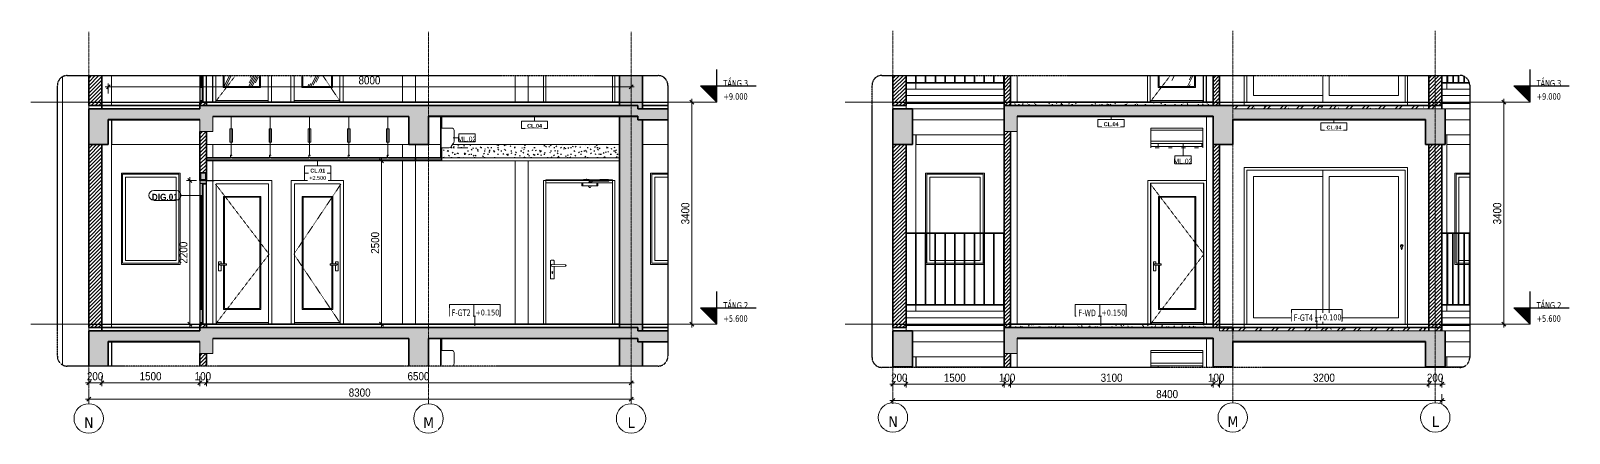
# Model space of a CAD drawing. Header units: millimetres. Extents: x 31499 to 223976, y 3719 to 80291.
# Drawn here: x 97247 to 120792, y 3932 to 10093 of the extents above; entities that cross this region are included whole.
import ezdxf

# ---------------------------------------------------------------- set-up
doc = ezdxf.new("R2010")
doc.units = ezdxf.units.MM
for name, pattern in [('Centre', [31.75, 6.35, -4.7625, 15.875, -4.7625]), ('Dash', [6, 3, -3]), ('Grid Line', [22.225, 12.7, -3.175, 3.175, -3.175]), ('Hidden', [7.14375, 4.7625, -2.38125]), ('IMPORT-CENTER _2_', [40.64, 25.4, -5.08, 5.08, -5.08])]:
    doc.linetypes.add(name, pattern=pattern)
for name, color, linetype, lineweight in [('0-5', 170, 'Continuous', 5), ('A-ANNO-DIMS', 211, 'Continuous', 9), ('A-ANNO-DIMS-50', 211, 'Continuous', 9), ('A-CLNG', 13, 'Continuous', 18), ('A-CLNG-1', 250, 'Continuous', 35), ('A-CLNG-2', 7, 'Continuous', 18), ('A-CLNG-FNSH-1', 7, 'Continuous', 18), ('A-CLNG-IDEN', 151, 'Continuous', 9), ('A-CLNG-PATT-1', 7, 'Continuous', 18), ('A-CLNG-PATT-2', 31, 'Continuous', 25), ('A-DETL-GENF', 92, 'Continuous', 18), ('A-DETL-GENF-4', 92, 'Hidden', 25), ('A-DETL-GENF-5', 9, 'Continuous', 18), ('A-DETL-GENF-HDLN-1', 7, 'Dash', 18), ('A-DETL-GENF-HDLN-2', 1, 'Continuous', 18), ('A-DETL-MEDM', 33, 'Continuous', 35), ('A-DETL-THIN', 151, 'Continuous', 18), ('A-DOOR', 31, 'Continuous', 18), ('A-DOOR-1', 7, 'Continuous', 18), ('A-DOOR-3', 90, 'Continuous', 25), ('A-DOOR-FRAM-1', 31, 'Continuous', 18), ('A-DOOR-IDEN', 31, 'Continuous', 9), ('A-FLOR-3', 7, 'Continuous', 18), ('A-FLOR-FNSH-1', 250, 'Continuous', 35), ('A-FLOR-HRAL', 11, 'Continuous', 18), ('A-FLOR-HRAL-4', 7, 'Continuous', 18), ('A-FLOR-IDEN', 11, 'Continuous', 9), ('A-FLOR-LEVL', 51, 'Continuous', 9), ('A-FLOR-LEVL-1', 51, 'Continuous', 25), ('A-FLOR-LEVL-2', 51, 'Centre', 9), ('A-FLOR-PATT-1', 253, 'Continuous', 18), ('A-FLOR-PATT-4', 67, 'Continuous', 18), ('A-GLAZ', 151, 'Continuous', 18), ('A-GLAZ-4', 7, 'Continuous', 18), ('A-WALL', 113, 'Continuous', 18), ('A-WALL-5', 250, 'Continuous', 35), ('A-WALL-6', 7, 'Continuous', 18), ('A-WALL-PATT-1', 9, 'Continuous', 18), ('A-WALL-PATT-2', 111, 'Continuous', 18), ('G-IMPT', 8, 'Continuous', 18), ('G-IMPT-3', 8, 'IMPORT-CENTER _2_', 18), ('M-EQPM', 50, 'Continuous', 18), ('M-EQPM-1', 50, 'Continuous', 25), ('M-EQPM-2', 7, 'Continuous', 18), ('M-EQPM-IDEN', 50, 'Continuous', 9), ('S-BEAM-2', 7, 'Continuous', 18), ('S-BEAM-3', 130, 'Continuous', 50), ('S-COLS', 52, 'Continuous', 18), ('S-COLS-10', 7, 'Continuous', 18), ('S-COLS-11', 71, 'Continuous', 5), ('S-COLS-7', 250, 'Continuous', 35), ('S-GRID-1', 1, 'Grid Line', 9), ('S-GRID-IDEN', 1, 'Continuous', 9)]:
    doc.layers.add(name, color=color, linetype=linetype, lineweight=lineweight)
doc.styles.add('Arial_1', font='arial.ttf', dxfattribs={"width": 0.9, "height": 75})
doc.styles.add('Arial_2', font='arial.ttf', dxfattribs={"height": 60})
doc.styles.add('Arial_B', font='arialbd.ttf', dxfattribs={"width": 0.9, "height": 100})
doc.styles.add('Arial_B_3', font='arialbd.ttf', dxfattribs={"height": 60})
doc.styles.add('Tahoma', font='tahoma.ttf', dxfattribs={"width": 0.8, "height": 100})
doc.styles.add('Tahoma_1', font='tahoma.ttf', dxfattribs={"width": 0.8, "height": 90})
doc.styles.add('Tahoma_B', font='tahomabd.ttf', dxfattribs={"height": 162.5})
doc.styles.add('Tahoma_B_1', font='tahomabd.ttf', dxfattribs={"width": 0.85, "height": 100})
doc.styles.add('UTM Avo', font='', dxfattribs={"width": 0.9, "height": 125})
doc.styles.get('UTM Avo').set_extended_font_data('UTM Avo')
doc.dimstyles.new('1_Dim_chi_tiet_2_5', dxfattribs={"dimscale": 304.8, "dimtxt": 124.912619, "dimasz": 0.19685, "dimexe": 0.164042, "dimexo": 0.0625, "dimgap": 0.016404, "dimtad": 1, "dimdec": 0, "dimrnd": 5, "dimzin": 0, "dimdsep": 46, "dimtxsty": 'UTM Avo', "dimblk1": 'OBLIQUE', "dimblk2": 'OBLIQUE', "dimsah": 1, "dimcen": 0.09, "dimdle": 0.164042, "dimazin": 0, "dimtfac": 1, "dimtdec": 4, "dimtix": 1, "dimtmove": 0, "dimatfit": 3, "dimfxl": 0.328084, "dimfxlon": 1, "dimtvp": 1, "dimtolj": 1, "dimtzin": 0, "dimarcsym": 2})
pattern_1 = [(50, (-76307.07, 15875), (364.368, -31.878), [38.1, -419.1]), (355, (-76307.07, 15875), (-70.486, 382.113), [30.48, -335.28]), (100.451, (-76276.7, 15872.34), (293.885, 350.233), [32.38, -356.18]), (46.184, (-76307.07, 15976.6), (542.158, -84.086), [57.15, -628.65]), (96.636, (-76261.9, 15969.6), (474.805, 494.855), [48.57, -534.27]), (351.184, (-76307.1, 15976.6), (474.81, 494.85), [45.72, -502.92]), (21, (-76256.27, 15951.2), (303.2285, -204.5305), [38.1, -419.1]), (326, (-76256.27, 15951.2), (123.604, 368.376), [30.48, -335.28]), (71.451, (-76231, 15934.16), (426.834, 163.843), [32.38, -356.18]), (37.5, (-76307.07, 15875), (6.1766, 169.1102), [3.353, -327.863, 3.353, -337.007, -336.55]), (37.5, (-76307.07, 15875), (6.1766, 169.1102), [-671.576, 3.353, -333.197]), (7.5, (-76307.07, 15875), (133.639, 200.3615), [3.353, -190.703, 3.353, -320.243, -128.27]), (7.5, (-76307.07, 15875), (133.639, 200.3615), [-517.652, 3.353, -124.917]), (327.5, (-76420.36, 15875), (271.1818, -11.4584), [3.353, -123.647, 3.353, -392.887, -525.78]), (327.5, (-76420.36, 15875), (271.1818, -11.4584), [-523.24, 3.353, -522.427]), (317.5, (-76471.16, 15875), (296.2585, 50.853), [3.353, -161.747, 3.353, -259.791, -373.38]), (317.5, (-76471.16, 15875), (296.2585, 50.853), [-428.244, 3.353, -370.027]), (45, (-76307.07, 15875), (-125.7236, 125.7236), []), (45, (-76307.07, 16065.5), (-125.7236, 125.7236), [])]
pattern_2 = [(45, (-76307.075, 15875), (-28.28427, 28.28427), [])]
pattern_3 = [(0, (-76307.07, 15875), (406.4, 101.6), [16.764, -288.036, 16.764, -288.036, -1625.6]), (0, (-76307.07, 15875), (406.4, 101.6), [-609.6, 16.764, -592.836, 16.764, -288.036, -711.2]), (0, (-76307.07, 15875), (406.4, 101.6), [-1524, 16.764, -186.436, 16.764, -491.236]), (120, (-76154.68, 15925.8), (-291.1882, 301.1527), [16.764, -288.036, 16.764, -288.036, -1625.6]), (120, (-76154.68, 15925.8), (-291.1882, 301.1527), [-609.6, 16.764, -592.836, 16.764, -288.036, -711.2]), (120, (-76154.68, 15925.8), (-291.1882, 301.1527), [-1524, 16.764, -186.436, 16.764, -491.236]), (240, (-76103.88, 16129), (-115.2118, -402.7527), [16.764, -288.036, 16.764, -288.036, -1625.6]), (240, (-76103.88, 16129), (-115.2118, -402.7527), [-609.6, 16.764, -592.836, 16.764, -288.036, -711.2]), (240, (-76103.88, 16129), (-115.2118, -402.7527), [-1524, 16.764, -186.436, 16.764, -491.236])]
pattern_4 = [(0, (-76307.075, 15875), (203.2, 50.8), [16.764, -135.636, 16.764, -135.636, -812.8]), (0, (-76307.075, 15875), (203.2, 50.8), [-304.8, 16.764, -288.036, 16.764, -135.636, -355.6]), (0, (-76307.075, 15875), (203.2, 50.8), [-762, 16.764, -84.836, 16.764, -237.236]), (120, (-76230.875, 15900.4), (-145.5941, 150.57636), [16.764, -135.636, 16.764, -135.636, -812.8]), (120, (-76230.875, 15900.4), (-145.5941, 150.57636), [-304.8, 16.764, -288.036, 16.764, -135.636, -355.6]), (120, (-76230.875, 15900.4), (-145.5941, 150.57636), [-762, 16.764, -84.836, 16.764, -237.236]), (240, (-76205.475, 16002), (-57.6059, -201.37636), [16.764, -135.636, 16.764, -135.636, -812.8]), (240, (-76205.475, 16002), (-57.6059, -201.37636), [-304.8, 16.764, -288.036, 16.764, -135.636, -355.6]), (240, (-76205.475, 16002), (-57.6059, -201.37636), [-762, 16.764, -84.836, 16.764, -237.236])]
pattern_5 = [(63.435, (-76243.6, 15906.75), (-255.583, 766.747), [317.5, -190.5, 317.5, -190.5, -403.903]), (63.435, (-76243.6, 15906.75), (-255.583, 766.747), [-1016, 127, -276.9]), (63.435, (-76259.45, 15922.6), (-255.583, 766.747), [254, -317.5, 190.5, -190.5, -467.403]), (63.435, (-76259.45, 15922.6), (-255.583, 766.747), [-952.5, 222.25, -245.15]), (63.435, (-76259.45, 15970.25), (-255.583, 766.747), [190.5, -381, 127, -190.5, -530.903]), (63.435, (-76259.45, 15970.25), (-255.583, 766.747), [-889, 285.75, -245.15]), (63.435, (-76211.8, 15922.6), (-255.583, 766.747), [190.5, -381, 158.75, -689.653]), (63.435, (-76164.2, 15970.25), (-255.583, 766.747), [95.25, -476.25, 63.5, -784.903]), (63.435, (-76243.6, 16049.6), (-255.583, 766.747), [63.5, -476.25, 63.5, -254, -562.653]), (63.435, (-76243.6, 16049.6), (-255.583, 766.747), [-857.25, 158.75, -403.9]), (63.435, (-75957.8, 16002), (-255.583, 766.747), [317.5, -476.25, 381, -251.503]), (63.435, (-75957.8, 15954.4), (-255.583, 766.747), [444.5, -317.5, 476.25, -188.003]), (63.435, (-75926.1, 15970.25), (-255.583, 766.747), [508, -254, 381, -276.903]), (63.435, (-75878.45, 16017.9), (-255.583, 766.747), [317.5, -444.5, 254, -403.903]), (63.435, (-75926.1, 16113.1), (-255.583, 766.747), [158.75, -635, 190.5, -435.653]), (63.435, (-75830.8, 16065.5), (-255.583, 766.747), [127, -635, 127, -530.903])]
pattern_6 = [(45, (100063.88, 15875), (-28.28427, 28.28427), [])]
pattern_7 = [(50, (100063.88, 15875), (364.368, -31.878), [38.1, -419.1]), (355, (100063.88, 15875), (-70.486, 382.113), [30.48, -335.28]), (100.451, (100094.25, 15872.34), (293.885, 350.233), [32.38, -356.18]), (46.184, (100063.9, 15976.6), (542.158, -84.086), [57.15, -628.65]), (96.636, (100109.06, 15969.6), (474.805, 494.855), [48.57, -534.27]), (351.184, (100063.9, 15976.6), (474.81, 494.85), [45.72, -502.92]), (21, (100114.68, 15951.2), (303.2285, -204.5305), [38.1, -419.1]), (326, (100114.68, 15951.2), (123.604, 368.376), [30.48, -335.28]), (71.451, (100139.95, 15934.16), (426.834, 163.843), [32.38, -356.18]), (37.5, (100063.88, 15875), (6.1766, 169.1102), [3.353, -327.863, 3.353, -337.007, -336.55]), (37.5, (100063.88, 15875), (6.1766, 169.1102), [-671.576, 3.353, -333.197]), (7.5, (100063.88, 15875), (133.639, 200.3615), [3.353, -190.703, 3.353, -320.243, -128.27]), (7.5, (100063.88, 15875), (133.639, 200.3615), [-517.652, 3.353, -124.917]), (327.5, (99950.6, 15875), (271.1818, -11.4584), [3.353, -123.647, 3.353, -392.887, -525.78]), (327.5, (99950.6, 15875), (271.1818, -11.4584), [-523.24, 3.353, -522.427]), (317.5, (99899.8, 15875), (296.2585, 50.853), [3.353, -161.747, 3.353, -259.791, -373.38]), (317.5, (99899.8, 15875), (296.2585, 50.853), [-428.244, 3.353, -370.027]), (45, (100063.88, 15875), (-125.7236, 125.7236), []), (45, (100063.88, 16065.5), (-125.7236, 125.7236), [])]
pattern_8 = [(45, (112372.096, 15875), (-28.28427, 28.28427), [])]
pattern_9 = [(50, (112372.1, 15875), (364.368, -31.878), [38.1, -419.1]), (355, (112372.1, 15875), (-70.486, 382.113), [30.48, -335.28]), (100.451, (112402.46, 15872.34), (293.885, 350.233), [32.38, -356.18]), (46.184, (112372.1, 15976.6), (542.158, -84.086), [57.15, -628.65]), (96.636, (112417.3, 15969.6), (474.805, 494.855), [48.57, -534.27]), (351.184, (112372.1, 15976.6), (474.81, 494.85), [45.72, -502.92]), (21, (112422.9, 15951.2), (303.2285, -204.5305), [38.1, -419.1]), (326, (112422.9, 15951.2), (123.604, 368.376), [30.48, -335.28]), (71.451, (112448.17, 15934.16), (426.834, 163.843), [32.38, -356.18]), (37.5, (112372.1, 15875), (6.1766, 169.1102), [3.353, -327.863, 3.353, -337.007, -336.55]), (37.5, (112372.1, 15875), (6.1766, 169.1102), [-671.576, 3.353, -333.197]), (7.5, (112372.1, 15875), (133.639, 200.3615), [3.353, -190.703, 3.353, -320.243, -128.27]), (7.5, (112372.1, 15875), (133.639, 200.3615), [-517.652, 3.353, -124.917]), (327.5, (112258.81, 15875), (271.1818, -11.4584), [3.353, -123.647, 3.353, -392.887, -525.78]), (327.5, (112258.81, 15875), (271.1818, -11.4584), [-523.24, 3.353, -522.427]), (317.5, (112208.01, 15875), (296.2585, 50.853), [3.353, -161.747, 3.353, -259.791, -373.38]), (317.5, (112208.01, 15875), (296.2585, 50.853), [-428.244, 3.353, -370.027]), (45, (112372.1, 15875), (-125.7236, 125.7236), []), (45, (112372.1, 16065.5), (-125.7236, 125.7236), [])]

msp = doc.modelspace()

# ---------------------------------------------------------------- texts
at = {"layer": 'A-DOOR-IDEN', "insert": (99299, 7546.6), "char_height": 100, "width": 407.7, "attachment_point": 5, "line_spacing_factor": 0.936439, "style": 'Arial_B'}
msp.add_mtext('\\pt2.25,4.5,6.75,9,11.25,13.5,15.75,18,20.25,22.5,24.75,27,29.25,31.5,33.75,36,38.25,40.5,42.75,45,47.25,49.5,51.75,54,56.25,58.5,60.75,63,65.25,67.5,69.75,72;DIG.01', dxfattribs=at)
at = {"layer": 'A-FLOR-LEVL', "char_height": 100, "line_spacing_factor": 0.996129, "style": 'Tahoma_B_1'}
for s, insert, width, attachment_point in [('\\pt510,1020,1530,2040,2550,3060,3570,4080,4590,5100,5610,6120,6630,7140,7650,8160,8670,9180,9690,10200,10710,11220,11730,12240,12750,13260,13770,14280,14790,15300,15810,16320;TẦNG 3', (107847.5, 9237.2), 452.625, 7), ('\\pt510,1020,1530,2040,2550,3060,3570,4080,4590,5100,5610,6120,6630,7140,7650,8160,8670,9180,9690,10200,10710,11220,11730,12240,12750,13260,13770,14280,14790,15300,15810,16320;TẦNG 3', (120292.5, 9237.2), 452.625, 7), ('\\pt212.5,425,637.5,850,1062.5,1275,1487.5,1700,1912.5,2125,2337.5,2550,2762.5,2975,3187.5,3400,3612.5,3825,4037.5,4250,4462.5,4675,4887.5,5100,5312.5,5525,5737.5,5950,6162.5,6375,6587.5,6800;+9.000', (107847.5, 9137.5), 441.575, 1), ('\\pt212.5,425,637.5,850,1062.5,1275,1487.5,1700,1912.5,2125,2337.5,2550,2762.5,2975,3187.5,3400,3612.5,3825,4037.5,4250,4462.5,4675,4887.5,5100,5312.5,5525,5737.5,5950,6162.5,6375,6587.5,6800;+9.000', (120292.5, 9137.5), 441.575, 1), ('\\pt510,1020,1530,2040,2550,3060,3570,4080,4590,5100,5610,6120,6630,7140,7650,8160,8670,9180,9690,10200,10710,11220,11730,12240,12750,13260,13770,14280,14790,15300,15810,16320;TẦNG 2', (107847.5, 5837.2), 452.625, 7), ('\\pt510,1020,1530,2040,2550,3060,3570,4080,4590,5100,5610,6120,6630,7140,7650,8160,8670,9180,9690,10200,10710,11220,11730,12240,12750,13260,13770,14280,14790,15300,15810,16320;TẦNG 2', (120292.5, 5837.2), 452.625, 7), ('\\pt212.5,425,637.5,850,1062.5,1275,1487.5,1700,1912.5,2125,2337.5,2550,2762.5,2975,3187.5,3400,3612.5,3825,4037.5,4250,4462.5,4675,4887.5,5100,5312.5,5525,5737.5,5950,6162.5,6375,6587.5,6800;+5.600', (107847.5, 5737.5), 441.575, 1), ('\\pt212.5,425,637.5,850,1062.5,1275,1487.5,1700,1912.5,2125,2337.5,2550,2762.5,2975,3187.5,3400,3612.5,3825,4037.5,4250,4462.5,4675,4887.5,5100,5312.5,5525,5737.5,5950,6162.5,6375,6587.5,6800;+5.600', (120292.5, 5737.5), 441.575, 1)]:
    msp.add_mtext(s, dxfattribs=dict(at, insert=insert, width=width, attachment_point=attachment_point))
at = {"layer": 'M-EQPM-IDEN', "char_height": 75, "width": 270.9, "attachment_point": 5, "line_spacing_factor": 0.936439, "style": 'Arial_1'}
for insert in [(103921.2, 8434.8), (114880.2, 8096.5)]:
    msp.add_mtext('\\pt22.5,45,67.5,90,112.5,135,157.5,180,202.5,225,247.5,270,292.5,315,337.5,360,382.5,405,427.5,450,472.5,495,517.5,540,562.5,585,607.5,630,652.5,675,697.5,720;ML.02', dxfattribs=dict(at, insert=insert))

# ---------------------------------------------------------------- blocks, each defined once
blk = doc.blocks.new('NCV_TKTC_KET CAU_rvt-6-TKCS_CĂN HỘ LOẠI 2A - MẶT CẮT 5')
at = {"layer": 'A-FLOR-PATT-1'}
h = blk.add_hatch(dxfattribs=at)
h.set_pattern_fill('FP_27', color=256, style=0, pattern_type=2)
h.set_pattern_definition(pattern_1)
h.paths.add_polyline_path([(-76564, 8730), (-76537, 8730), (-76537, 8735), (-77937, 8735), (-77937, 8730), (-76651, 8730)])
h = blk.add_hatch(dxfattribs=at)
h.set_pattern_fill('FP_27', color=256, style=0, pattern_type=2)
h.set_pattern_definition(pattern_1)
h.paths.add_polyline_path([(-76564, 8730), (-76537, 8730), (-76537, 8735), (-77937, 8735), (-77937, 8730), (-76651, 8730)])
h = blk.add_hatch(dxfattribs=at)
h.set_pattern_fill('FP_27', color=256, style=0, pattern_type=2)
h.set_pattern_definition(pattern_1)
h.paths.add_polyline_path([(-73037, 8780), (-70112, 8780), (-70112, 8785), (-73037, 8785)])
h = blk.add_hatch(dxfattribs=at)
h.set_pattern_fill('FP_27', color=256, style=0, pattern_type=2)
h.set_pattern_definition(pattern_1)
h.paths.add_polyline_path([(-73037, 8780), (-70112, 8780), (-70112, 8785), (-73037, 8785)])
h = blk.add_hatch(dxfattribs=at)
h.set_pattern_fill('FP_27', color=256, style=0, pattern_type=2)
h.set_pattern_definition(pattern_1)
h.paths.add_polyline_path([(-76564, 5330), (-76537, 5330), (-76537, 5335), (-77937, 5335), (-77937, 5330), (-76651, 5330)])
h = blk.add_hatch(dxfattribs=at)
h.set_pattern_fill('FP_27', color=256, style=0, pattern_type=2)
h.set_pattern_definition(pattern_1)
h.paths.add_polyline_path([(-76564, 5330), (-76537, 5330), (-76537, 5335), (-77937, 5335), (-77937, 5330), (-76651, 5330)])
at = {"layer": 'S-COLS-11'}
h = blk.add_hatch(color=256, dxfattribs=at)
h.paths.add_polyline_path([(-69835, 4960), (-69762, 4960), (-69762, 5330), (-69835, 5330), (-69835, 5380), (-70112, 5380), (-70112, 4960)])
h.paths.add_polyline_path([(-69835, 5500), (-69762, 5500), (-69762, 8730), (-69835, 8730), (-69835, 8785), (-70112, 8785), (-70112, 5550), (-69835, 5550)])
h.paths.add_polyline_path([(-69762, 8900), (-69762, 9406), (-70112, 9406), (-70112, 8950), (-69835, 8950), (-69835, 8900)])
at = {"layer": 'A-FLOR-FNSH-1'}
for p, q in [((-77937, 8730), (-76537, 8730)), ((-73037, 8780), (-69835, 8780)), ((-77937, 5330), (-76537, 5330))]:
    blk.add_line(p, q, dxfattribs=at)
at = {"layer": 'S-BEAM-2'}
for p, q in [((-77883, 8730), (-77883, 8350)), ((-77883, 8350), (-76538, 8350)), ((-76538, 8350), (-76537, 8350)), ((-76437, 8350), (-75337, 8350)), ((-75337, 8350), (-73337, 8350)), ((-73037, 8350), (-73035, 8350)), ((-73035, 8350), (-72847, 8350)), ((-72667, 8350), (-70112, 8350)), ((-69762, 8350), (-69373, 8350)), ((-77883, 5330), (-77883, 4960))]:
    blk.add_line(p, q, dxfattribs=at)
at = {"layer": 'S-COLS-10'}
for p, q in [((-78637, 4978), (-78637, 9388)), ((-77887, 8950), (-77887, 9406)), ((-78237, 8950), (-78237, 8900)), ((-77887, 5550), (-77887, 8730)), ((-78237, 5550), (-78237, 5500)), ((-77887, 4960), (-77887, 5330))]:
    blk.add_line(p, q, dxfattribs=at)
at = {"layer": 'S-COLS-7'}
for p, q in [((-70112, 9406), (-70112, 8950)), ((-69762, 8900), (-69762, 9406)), ((-70112, 8785), (-70112, 5550)), ((-69762, 5500), (-69762, 8730)), ((-70112, 5380), (-70112, 4960)), ((-69762, 4960), (-69762, 5330))]:
    blk.add_line(p, q, dxfattribs=at)
blk = doc.blocks.new('M_Fixed - 900 x 1400-901190-TKCS_CĂN HỘ LOẠI 2A - MẶT CẮT 5')
at = {"layer": 'A-GLAZ-4'}
for p, q in [((-69373, 7915), (-69637, 7915)), ((-69637, 7915), (-69637, 6515)), ((-69618, 6534), (-69618, 7896)), ((-69618, 7896), (-69373, 7896)), ((-69574, 6578), (-69574, 7852)), ((-69574, 7852), (-69373, 7852)), ((-69637, 6515), (-69373, 6515)), ((-69373, 6534), (-69618, 6534)), ((-69373, 6578), (-69574, 6578))]:
    blk.add_line(p, q, dxfattribs=at)
blk = doc.blocks.new('DOOR_CW_01 CANH MO-PANEL KINH - DIW_01-900x2200-CỬA GỖ VÂN LAMINATE-553375-TKCS_CĂN HỘ LOẠI 2A - MẶT CẮT 5')
at = {"layer": 'A-DETL-GENF-HDLN-1'}
for p, q in [((-75477, 6673), (-76297, 7747)), ((-76297, 5600), (-75477, 6673))]:
    blk.add_line(p, q, dxfattribs=at)
at = {"layer": 'A-DOOR-1'}
for p, q in [((-75437, 7800), (-76337, 7800)), ((-76337, 7800), (-76337, 5600)), ((-75437, 5600), (-75437, 7800)), ((-76287, 5600), (-76287, 7750)), ((-76287, 7750), (-75487, 7750)), ((-76172, 6524), (-76172, 7558)), ((-76172, 7558), (-75602, 7558)), ((-75617, 7543), (-76157, 7543)), ((-76157, 7543), (-76157, 6524)), ((-75617, 5841), (-75617, 7543)), ((-75602, 7558), (-75602, 5826)), ((-75487, 7750), (-75487, 5600)), ((-76212, 6556), (-76252, 6556)), ((-76252, 6556), (-76252, 6416)), ((-76252, 6416), (-76212, 6416)), ((-76157, 6524), (-76232, 6524)), ((-76157, 6507), (-76232, 6507)), ((-76212, 6524), (-76212, 6556)), ((-76212, 6416), (-76212, 6507)), ((-76172, 5826), (-76172, 6507)), ((-76157, 6524), (-76131, 6524)), ((-76131, 6507), (-76157, 6507)), ((-76157, 6507), (-76157, 5841)), ((-76131, 6524), (-76131, 6507)), ((-75602, 5826), (-76172, 5826)), ((-76157, 5841), (-75617, 5841)), ((-76287, 5626), (-75487, 5626))]:
    blk.add_line(p, q, dxfattribs=at)
for start, end in [(90, 180), (180, 270)]:
    blk.add_arc((-76232, 6516), 8.5, start, end, dxfattribs=at)
blk = doc.blocks.new('DOOR_CW_01 CANH MO-PANEL KINH - DIG_02-800x2200-CỬA NHÔM KÍNH-400864-TKCS_CĂN HỘ LOẠI 2A - MẶT CẮT 5')
at = {"layer": 'A-DETL-GENF-HDLN-1'}
for p, q in [((-75097, 6673), (-74377, 7747)), ((-74377, 5600), (-75097, 6673))]:
    blk.add_line(p, q, dxfattribs=at)
at = {"layer": 'A-DOOR-1'}
for p, q in [((-74337, 7800), (-75137, 7800)), ((-75137, 7800), (-75137, 5600)), ((-74337, 5600), (-74337, 7800)), ((-75087, 5600), (-75087, 7750)), ((-75087, 7750), (-74387, 7750)), ((-74972, 7558), (-74502, 7558)), ((-74972, 5826), (-74972, 7558)), ((-74517, 7543), (-74957, 7543)), ((-74957, 7543), (-74957, 5841)), ((-74517, 6524), (-74517, 7543)), ((-74502, 7558), (-74502, 6524)), ((-74387, 7750), (-74387, 5600)), ((-74543, 6524), (-74517, 6524)), ((-74543, 6507), (-74543, 6524)), ((-74517, 6507), (-74543, 6507)), ((-74442, 6524), (-74517, 6524)), ((-74442, 6507), (-74517, 6507)), ((-74517, 5841), (-74517, 6507)), ((-74502, 6507), (-74502, 5826)), ((-74462, 6556), (-74462, 6524)), ((-74422, 6556), (-74462, 6556)), ((-74462, 6507), (-74462, 6416)), ((-74462, 6416), (-74422, 6416)), ((-74422, 6416), (-74422, 6556)), ((-74502, 5826), (-74972, 5826)), ((-74957, 5841), (-74517, 5841)), ((-75087, 5626), (-74387, 5626))]:
    blk.add_line(p, q, dxfattribs=at)
for start, end in [(0, 90), (270, 360)]:
    blk.add_arc((-74442, 6516), 8.5, start, end, dxfattribs=at)
blk = doc.blocks.new('M_Fixed - 900 x 1400-V89-TKCS_CĂN HỘ LOẠI 2A - MẶT CẮT 5')
at = {"layer": 'A-GLAZ-4'}
for p, q in [((-76837, 7915), (-77737, 7915)), ((-77737, 7915), (-77737, 6515)), ((-77718, 6534), (-77718, 7896)), ((-77718, 7896), (-76856, 7896)), ((-77674, 6578), (-77674, 7852)), ((-77674, 7852), (-76900, 7852)), ((-76900, 7852), (-76900, 6578)), ((-76856, 7896), (-76856, 6534)), ((-76837, 6515), (-76837, 7915)), ((-77737, 6515), (-76837, 6515)), ((-76856, 6534), (-77718, 6534)), ((-76900, 6578), (-77674, 6578))]:
    blk.add_line(p, q, dxfattribs=at)
blk = doc.blocks.new('Air_Conditioner_on_wall_20381 - Air_Conditioner_on_wall_20381-806652-TKCS_CĂN HỘ LOẠI 2A - MẶT CẮT 5')
at = {"layer": 'M-EQPM-2'}
for p, q in [((-72670, 8600), (-72842, 8600)), ((-72842, 8600), (-72842, 8300)), ((-72645, 8404), (-72645, 8570)), ((-72842, 8300), (-72730, 8300)), ((-72689, 8319), (-72657, 8365)), ((-72591, 8300), (-72433, 8300)), ((-72591, 8300), (-72433, 8300)), ((-72591, 8300), (-72433, 8300)), ((-72591, 8300), (-72433, 8300)), ((-72463, 8300), (-72433, 8300)), ((-72463, 8300), (-72433, 8300)), ((-72463, 8300), (-72433, 8300)), ((-72463, 8300), (-72433, 8300)), ((-72463, 8300), (-72433, 8300)), ((-72463, 8300), (-72433, 8300)), ((-72463, 8300), (-72433, 8300)), ((-72463, 8300), (-72433, 8300))]:
    blk.add_line(p, q, dxfattribs=at)
for centre, radius, start, end in [((-72678, 8568), 33.1, 3.7944, 76.2056), ((-72730, 8354), 53.6, 270.0167, 319.9833), ((-72724, 8407), 79.3, 328.0261, 358.0261)]:
    blk.add_arc(centre, radius, start, end, dxfattribs=at)
blk = doc.blocks.new('DOOR_CW_01 CANH MO-PANEL KINH - DIG_01-900x2200-CỬA NHÔM KÍNH-901215-TKCS_CĂN HỘ LOẠI 2A - MẶT CẮT 5')
at = {"layer": 'A-DOOR-1'}
for p, q in [((-76537, 7760), (-76537, 5600)), ((-76487, 5600), (-76487, 7750)), ((-76437, 7750), (-76437, 5600))]:
    blk.add_line(p, q, dxfattribs=at)
at = {"layer": 'A-DOOR-3'}
for p, q in [((-76537, 7800), (-76537, 5600)), ((-76537, 7800), (-76317, 7800)), ((-76537, 7800), (-76537, 5600)), ((-76437, 7800), (-76537, 7800)), ((-76537, 7800), (-76537, 7760)), ((-76437, 5600), (-76437, 7800)), ((-76437, 5600), (-76437, 7800)), ((-76437, 7750), (-76437, 7800)), ((-76537, 7760), (-76437, 7760)), ((-76537, 7760), (-76497, 7760)), ((-76537, 7760), (-76487, 7760)), ((-76537, 7558), (-76497, 7558)), ((-76527, 5826), (-76527, 7558)), ((-76517, 5826), (-76517, 7558)), ((-76507, 5826), (-76507, 7558)), ((-76497, 5626), (-76497, 7760)), ((-76487, 7760), (-76487, 7750)), ((-76487, 7750), (-76437, 7750)), ((-76497, 5826), (-76537, 5826)), ((-76537, 5626), (-76497, 5626))]:
    blk.add_line(p, q, dxfattribs=at)
blk = doc.blocks.new('CL_01-VÁCH DỰNG THẠCH CAO CĂN HỘ LOẠI 1-5A5 - CL_01-VÁCH DỰNG THẠCH CAO CĂN HỘ LOẠI 1A-5-909354-TKCS_CĂN HỘ LOẠI 2A - MẶT CẮT 5')
at = {"layer": 'A-CLNG-PATT-1'}
h = blk.add_hatch(dxfattribs=at)
h.set_pattern_fill('FP_28', color=256, style=0, pattern_type=2)
h.set_pattern_definition(pattern_3)
h.paths.add_polyline_path([(-72847, 8150), (-72837, 8150), (-72837, 8300), (-72842, 8300), (-72842, 8600), (-72837, 8600), (-72837, 8780), (-72847, 8780), (-72847, 8215)])
at = {"layer": 'A-CLNG-PATT-2'}
h = blk.add_hatch(dxfattribs=at)
h.set_pattern_fill('FP_29', color=256, style=0, pattern_type=2)
h.set_pattern_definition(pattern_4)
h.paths.add_polyline_path([(-70112, 8150), (-70112, 8350), (-72667, 8350), (-72689, 8319), (-72697, 8311), (-72707, 8305), (-72718, 8301), (-72730, 8300), (-72837, 8300), (-72837, 8150), (-70273, 8150)])
at = {"layer": 'A-CLNG-1'}
for p, q in [((-72837, 8780), (-72847, 8780)), ((-72847, 8780), (-72847, 8150)), ((-72837, 8600), (-72837, 8780)), ((-72837, 8150), (-72837, 8300)), ((-72847, 8150), (-72837, 8150))]:
    blk.add_line(p, q, dxfattribs=at)
at = {"layer": 'A-CLNG-2'}
blk.add_line((-70112, 8150), (-72837, 8150), dxfattribs=at)
blk = doc.blocks.new('NCV_TKTC_TANG 2_rvt-5-TKCS_CĂN HỘ LOẠI 2A - MẶT CẮT 5')
at = {"layer": 'A-CLNG-PATT-1'}
h = blk.add_hatch(dxfattribs=at)
h.set_pattern_fill('FP_28', color=256, style=0, pattern_type=2)
h.set_pattern_definition(pattern_3)
h.paths.add_polyline_path([(-73437, 8100), (-73237, 8100), (-73237, 8110), (-76437, 8110), (-76437, 8100), (-74061, 8100)])
at = {"layer": 'A-WALL-PATT-1'}
h = blk.add_hatch(dxfattribs=at)
h.set_pattern_fill('FP_26', color=256, style=0, pattern_type=2)
h.set_pattern_definition(pattern_2)
h.paths.add_polyline_path([(-76437, 5550), (-76437, 5600), (-76537, 5600), (-76537, 5550), (-76457, 5550)])
h.paths.add_polyline_path([(-76537, 7800), (-76437, 7800), (-76437, 8550), (-76537, 8550), (-76537, 7810)])
h.paths.add_polyline_path([(-76447, 7810), (-76527, 7810), (-76527, 7920), (-76447, 7920), (-76447, 7898)])
at = {"layer": 'A-CLNG-1'}
for p, q in [((-72837, 8785), (-72837, 8780)), ((-72837, 8780), (-70112, 8780)), ((-70112, 8780), (-70112, 8785)), ((-76068, 8150), (-76437, 8150)), ((-76437, 8150), (-76437, 8110)), ((-73237, 8110), (-76437, 8110)), ((-75468, 8150), (-76048, 8150)), ((-74868, 8150), (-75448, 8150)), ((-74268, 8150), (-74848, 8150)), ((-73668, 8150), (-74248, 8150)), ((-73237, 8150), (-73648, 8150)), ((-72837, 8150), (-73237, 8150)), ((-73237, 8150), (-73237, 8110)), ((-73237, 8110), (-73237, 8150)), ((-72837, 8110), (-73237, 8110)), ((-72837, 8110), (-72837, 8150))]:
    blk.add_line(p, q, dxfattribs=at)
at = {"layer": 'A-CLNG-2'}
for p, q in [((-72837, 8150), (-70112, 8150)), ((-70112, 8100), (-72837, 8100))]:
    blk.add_line(p, q, dxfattribs=at)
at = {"layer": 'A-CLNG-FNSH-1'}
for p, q in [((-76437, 8110), (-76437, 8100)), ((-76437, 8100), (-73237, 8100)), ((-73237, 8110), (-73237, 8100)), ((-73237, 8100), (-73237, 8110)), ((-73237, 8100), (-72837, 8100)), ((-72837, 8100), (-72837, 8110))]:
    blk.add_line(p, q, dxfattribs=at)
at = {"layer": 'A-FLOR-FNSH-1'}
for p, q in [((-76537, 5550), (-78037, 5550)), ((-78037, 5550), (-78037, 5500)), ((-70112, 5600), (-76437, 5600)), ((-76437, 5600), (-76437, 5550)), ((-70112, 5550), (-70112, 5600)), ((-69373, 5550), (-69762, 5550)), ((-69762, 5550), (-69762, 5500))]:
    blk.add_line(p, q, dxfattribs=at)
at = {"layer": 'A-WALL-5'}
for p, q in [((-76537, 8550), (-76537, 7800)), ((-76437, 7800), (-76437, 8550)), ((-76537, 7800), (-76437, 7800)), ((-76437, 5600), (-76537, 5600)), ((-76537, 5600), (-76537, 5550)), ((-76437, 5550), (-76437, 5600))]:
    blk.add_line(p, q, dxfattribs=at)
at = {"layer": 'A-WALL-6'}
for p, q in [((-76337, 8350), (-76337, 8150)), ((-73437, 8150), (-73437, 8350)), ((-76337, 8100), (-76337, 7800)), ((-73437, 5600), (-73437, 8100)), ((-77737, 6515), (-77737, 7915)), ((-77737, 7915), (-76837, 7915)), ((-76837, 7915), (-76837, 6515)), ((-76337, 7800), (-75437, 7800)), ((-75437, 7800), (-75437, 5700)), ((-75137, 5700), (-75137, 7800)), ((-75137, 7800), (-74337, 7800)), ((-74337, 7800), (-74337, 5700)), ((-69637, 6515), (-69637, 7915)), ((-69637, 7915), (-69373, 7915)), ((-76837, 6515), (-77737, 6515)), ((-69373, 6515), (-69637, 6515)), ((-75437, 5700), (-75437, 5600)), ((-75137, 5600), (-75137, 5700)), ((-74337, 5700), (-74337, 5600))]:
    blk.add_line(p, q, dxfattribs=at)
at = {"layer": 'S-COLS-10'}
for p, q in [((-76337, 8350), (-76337, 8150)), ((-73437, 8350), (-73437, 8150)), ((-73237, 8350), (-73237, 8150)), ((-76337, 8100), (-76337, 5600)), ((-73437, 8100), (-73437, 5600)), ((-73237, 8100), (-73237, 5600))]:
    blk.add_line(p, q, dxfattribs=at)
at = {"layer": 'A-CLNG'}
blk.add_blockref('CL_01-VÁCH DỰNG THẠCH CAO CĂN HỘ LOẠI 1-5A5 - CL_01-VÁCH DỰNG THẠCH CAO CĂN HỘ LOẠI 1A-5-909354-TKCS_CĂN HỘ LOẠI 2A - MẶT CẮT 5', (0, 0), dxfattribs=at)
at = {"layer": 'A-DOOR'}
for name in ['DOOR_CW_01 CANH MO-PANEL KINH - DIG_01-900x2200-CỬA NHÔM KÍNH-901215-TKCS_CĂN HỘ LOẠI 2A - MẶT CẮT 5', 'DOOR_CW_01 CANH MO-PANEL KINH - DIW_01-900x2200-CỬA GỖ VÂN LAMINATE-553375-TKCS_CĂN HỘ LOẠI 2A - MẶT CẮT 5', 'DOOR_CW_01 CANH MO-PANEL KINH - DIG_02-800x2200-CỬA NHÔM KÍNH-400864-TKCS_CĂN HỘ LOẠI 2A - MẶT CẮT 5']:
    blk.add_blockref(name, (0, 0), dxfattribs=at)
at = {"layer": 'A-GLAZ'}
for name in ['M_Fixed - 900 x 1400-V89-TKCS_CĂN HỘ LOẠI 2A - MẶT CẮT 5', 'M_Fixed - 900 x 1400-901190-TKCS_CĂN HỘ LOẠI 2A - MẶT CẮT 5']:
    blk.add_blockref(name, (0, 0), dxfattribs=at)
at = {"layer": 'M-EQPM'}
blk.add_blockref('Air_Conditioner_on_wall_20381 - Air_Conditioner_on_wall_20381-806652-TKCS_CĂN HỘ LOẠI 2A - MẶT CẮT 5', (0, 0), dxfattribs=at)
blk = doc.blocks.new('Air_Conditioner_on_wall_20381 - Air_Conditioner_on_wall_20381-V90-TKCS_CĂN HỘ LOẠI 2A - MẶT CẮT 5')
at = {"layer": 'M-EQPM-2'}
for p, q in [((-72670, 5200), (-72842, 5200)), ((-72842, 5200), (-72842, 4960)), ((-72660, 4960), (-72657, 4965)), ((-72645, 5004), (-72645, 5170))]:
    blk.add_line(p, q, dxfattribs=at)
for centre, radius, start, end in [((-72678, 5168), 33.1, 3.7944, 76.2056), ((-72724, 5007), 79.3, 328.0261, 358.0261)]:
    blk.add_arc(centre, radius, start, end, dxfattribs=at)
blk = doc.blocks.new('CL_01-VÁCH DỰNG THẠCH CAO CĂN HỘ LOẠI 1-5A5 - CL_01-VÁCH DỰNG THẠCH CAO CĂN HỘ LOẠI 1A-5-874219-TKCS_CĂN HỘ LOẠI 2A - MẶT CẮT 5')
at = {"layer": 'A-CLNG-PATT-1'}
h = blk.add_hatch(dxfattribs=at)
h.set_pattern_fill('FP_28', color=256, style=0, pattern_type=2)
h.set_pattern_definition(pattern_3)
h.paths.add_polyline_path([(-72847, 4960), (-72842, 4960), (-72842, 5200), (-72837, 5200), (-72837, 5380), (-72847, 5380), (-72847, 5004)])
at = {"layer": 'A-CLNG-1'}
for p, q in [((-72847, 5380), (-72847, 4960)), ((-72837, 5200), (-72837, 5380))]:
    blk.add_line(p, q, dxfattribs=at)
blk = doc.blocks.new('NCV_TKTC_TANG 1_rvt-5-TKCS_CĂN HỘ LOẠI 2A - MẶT CẮT 5')
at = {"layer": 'A-WALL-PATT-1'}
h = blk.add_hatch(dxfattribs=at)
h.set_pattern_fill('FP_26', color=256, style=0, pattern_type=2)
h.set_pattern_definition(pattern_2)
h.paths.add_polyline_path([(-76437, 4960), (-76437, 5150), (-76537, 5150), (-76537, 4960), (-76494, 4960)])
at = {"layer": 'A-CLNG-1'}
blk.add_line((-77937, 5330), (-76537, 5330), dxfattribs=at)
at = {"layer": 'A-WALL-5'}
for p, q in [((-76537, 5150), (-76537, 4960)), ((-76437, 4960), (-76437, 5150))]:
    blk.add_line(p, q, dxfattribs=at)
at = {"layer": 'A-CLNG'}
blk.add_blockref('CL_01-VÁCH DỰNG THẠCH CAO CĂN HỘ LOẠI 1-5A5 - CL_01-VÁCH DỰNG THẠCH CAO CĂN HỘ LOẠI 1A-5-874219-TKCS_CĂN HỘ LOẠI 2A - MẶT CẮT 5', (0, 0), dxfattribs=at)
at = {"layer": 'M-EQPM'}
blk.add_blockref('Air_Conditioner_on_wall_20381 - Air_Conditioner_on_wall_20381-V90-TKCS_CĂN HỘ LOẠI 2A - MẶT CẮT 5', (0, 0), dxfattribs=at)
blk = doc.blocks.new('DOOR_CW_01 CANH MO-PANEL KINH - DIW_01-900x2200-CỬA GỖ VÂN LAMINATE-V92-TKCS_CĂN HỘ LOẠI 2A - MẶT CẮT 5')
at = {"layer": 'A-DETL-GENF-HDLN-2'}
h = blk.add_hatch(dxfattribs=at)
h.set_pattern_fill('FP_30', color=256, style=0, pattern_type=2)
h.set_pattern_definition(pattern_5)
h.paths.add_polyline_path([(-76013, 9226), (-75607, 9226), (-75607, 9406), (-75622, 9406), (-75622, 9241), (-76162, 9241), (-76162, 9406), (-76177, 9406), (-76177, 9226), (-76162, 9226)])
h = blk.add_hatch(dxfattribs=at)
h.set_pattern_fill('FP_30', color=256, style=0, pattern_type=2)
h.set_pattern_definition(pattern_5)
h.paths.add_polyline_path([(-75622, 9241), (-75622, 9406), (-76162, 9406), (-76162, 9241), (-76013, 9241)])
at = {"layer": 'A-DETL-GENF-HDLN-1'}
blk.add_line((-76302, 9000), (-75992, 9406), dxfattribs=at)
at = {"layer": 'A-DOOR-1'}
for p, q in [((-76342, 9406), (-76342, 9000)), ((-76292, 9000), (-76292, 9406)), ((-76177, 9226), (-76177, 9406)), ((-75607, 9226), (-76177, 9226)), ((-76162, 9406), (-76162, 9241)), ((-76162, 9241), (-75622, 9241)), ((-75622, 9241), (-75622, 9406)), ((-75607, 9406), (-75607, 9226)), ((-75492, 9406), (-75492, 9000)), ((-75442, 9000), (-75442, 9406)), ((-76292, 9026), (-75492, 9026))]:
    blk.add_line(p, q, dxfattribs=at)
blk = doc.blocks.new('DOOR_CW_01 CANH MO-PANEL KINH - DIG_02-800x2200-CỬA NHÔM KÍNH-V93-TKCS_CĂN HỘ LOẠI 2A - MẶT CẮT 5')
at = {"layer": 'A-DETL-GENF-HDLN-2'}
h = blk.add_hatch(dxfattribs=at)
h.set_pattern_fill('FP_30', color=256, style=0, pattern_type=2)
h.set_pattern_definition(pattern_5)
h.paths.add_polyline_path([(-74977, 9226), (-74507, 9226), (-74507, 9406), (-74522, 9406), (-74522, 9241), (-74962, 9241), (-74962, 9406), (-74977, 9406)])
h = blk.add_hatch(dxfattribs=at)
h.set_pattern_fill('FP_30', color=256, style=0, pattern_type=2)
h.set_pattern_definition(pattern_5)
h.paths.add_polyline_path([(-74522, 9241), (-74522, 9406), (-74962, 9406), (-74962, 9241)])
at = {"layer": 'A-DETL-GENF-HDLN-1'}
blk.add_line((-74382, 9000), (-74654, 9406), dxfattribs=at)
at = {"layer": 'A-DOOR-1'}
for p, q in [((-75142, 9406), (-75142, 9000)), ((-75092, 9000), (-75092, 9406)), ((-74977, 9226), (-74977, 9406)), ((-74507, 9226), (-74977, 9226)), ((-74962, 9406), (-74962, 9241)), ((-74962, 9241), (-74522, 9241)), ((-74522, 9241), (-74522, 9406)), ((-74507, 9406), (-74507, 9226)), ((-74392, 9406), (-74392, 9000)), ((-74342, 9000), (-74342, 9406)), ((-75092, 9026), (-74392, 9026))]:
    blk.add_line(p, q, dxfattribs=at)
blk = doc.blocks.new('DOOR_CW_01 CANH MO-PANEL KINH - DIG_01-900x2200-CỬA NHÔM KÍNH-V94-TKCS_CĂN HỘ LOẠI 2A - MẶT CẮT 5')
at = {"layer": 'A-DOOR-1'}
for p, q in [((-76537, 9406), (-76537, 9000)), ((-76487, 9000), (-76487, 9406)), ((-76437, 9406), (-76437, 9000))]:
    blk.add_line(p, q, dxfattribs=at)
at = {"layer": 'A-DOOR-3'}
for p, q in [((-76537, 9406), (-76537, 9000)), ((-76537, 9406), (-76537, 9000)), ((-76497, 9226), (-76537, 9226)), ((-76527, 9226), (-76527, 9406)), ((-76517, 9226), (-76517, 9406)), ((-76507, 9226), (-76507, 9406)), ((-76497, 9026), (-76497, 9406)), ((-76437, 9000), (-76437, 9406)), ((-76437, 9000), (-76437, 9406)), ((-76537, 9026), (-76497, 9026))]:
    blk.add_line(p, q, dxfattribs=at)
blk = doc.blocks.new('NCV_TKTC_TANG 3 - 4_rvt-6-TKCS_CĂN HỘ LOẠI 2A - MẶT CẮT 5')
at = {"layer": 'A-WALL-PATT-1'}
h = blk.add_hatch(dxfattribs=at)
h.set_pattern_fill('FP_26', color=256, style=0, pattern_type=2)
h.set_pattern_definition(pattern_2)
h.paths.add_polyline_path([(-76491, 8950), (-76437, 8950), (-76437, 9000), (-76537, 9000), (-76537, 8950)])
at = {"layer": 'A-FLOR-FNSH-1'}
for p, q in [((-76537, 8950), (-78037, 8950)), ((-78037, 8950), (-78037, 8900)), ((-70112, 9000), (-76437, 9000)), ((-76437, 9000), (-76437, 8950)), ((-70112, 8950), (-70112, 9000)), ((-69373, 8950), (-69762, 8950)), ((-69762, 8950), (-69762, 8900))]:
    blk.add_line(p, q, dxfattribs=at)
at = {"layer": 'A-WALL-5'}
for p, q in [((-76437, 9000), (-76537, 9000)), ((-76537, 9000), (-76537, 8950)), ((-76437, 8950), (-76437, 9000))]:
    blk.add_line(p, q, dxfattribs=at)
at = {"layer": 'A-WALL-6'}
for p, q in [((-75442, 9406), (-75442, 9100)), ((-75142, 9100), (-75142, 9406)), ((-74342, 9406), (-74342, 9100)), ((-73437, 9000), (-73437, 9406)), ((-75442, 9100), (-75442, 9000)), ((-75142, 9000), (-75142, 9100)), ((-74342, 9100), (-74342, 9000))]:
    blk.add_line(p, q, dxfattribs=at)
at = {"layer": 'S-COLS-10'}
for p, q in [((-76337, 9406), (-76337, 9000)), ((-73437, 9406), (-73437, 9000)), ((-73237, 9406), (-73237, 9000))]:
    blk.add_line(p, q, dxfattribs=at)
at = {"layer": 'A-DOOR'}
for name in ['DOOR_CW_01 CANH MO-PANEL KINH - DIG_01-900x2200-CỬA NHÔM KÍNH-V94-TKCS_CĂN HỘ LOẠI 2A - MẶT CẮT 5', 'DOOR_CW_01 CANH MO-PANEL KINH - DIW_01-900x2200-CỬA GỖ VÂN LAMINATE-V92-TKCS_CĂN HỘ LOẠI 2A - MẶT CẮT 5', 'DOOR_CW_01 CANH MO-PANEL KINH - DIG_02-800x2200-CỬA NHÔM KÍNH-V93-TKCS_CĂN HỘ LOẠI 2A - MẶT CẮT 5']:
    blk.add_blockref(name, (0, 0), dxfattribs=at)
blk = doc.blocks.new('TKTC_XREF_251221_MB TANG 2-7 - TKTC_XREF_260130_MB TANG 2-5_dwg_$cc-4746808-TKCS_CĂN HỘ LOẠI 2A - MẶT CẮT 5')
at = {"layer": 'G-IMPT-3'}
for p, q in [((-70218, 5600), (-70065, 5600)), ((-70142, 5600), (-70142, 5600))]:
    blk.add_line(p, q, dxfattribs=at)
at = {"layer": 'M-EQPM'}
for p, q in [((-70142, 5600), (-70196, 5600)), ((-70196, 5600), (-70142, 5600)), ((-70142, 5600), (-70154, 5600)), ((-70154, 5600), (-70142, 5600)), ((-70142, 5600), (-70129, 5600)), ((-70129, 5600), (-70142, 5600)), ((-70085, 5600), (-70085, 5600))]:
    blk.add_line(p, q, dxfattribs=at)
blk = doc.blocks.new('TKTC_XREF_251221_MB TANG 2-7 - TKTC_XREF_260130_MB TANG 2-5_dwg_CUM U_DN100-4746796-TKCS_CĂN HỘ LOẠI 2A - MẶT CẮT 5')
at = {"layer": 'G-IMPT'}
for p, q in [((-70142, 5600), (-70209, 5600)), ((-70209, 5600), (-70142, 5600)), ((-70142, 5600), (-70201, 5600)), ((-70201, 5600), (-70142, 5600)), ((-70142, 5600), (-70142, 5600)), ((-70077, 5600), (-70142, 5600)), ((-70077, 5600), (-70142, 5600)), ((-70077, 5600), (-70142, 5600)), ((-70077, 5600), (-70142, 5600)), ((-70075, 5600), (-70077, 5600)), ((-70077, 5600), (-70075, 5600)), ((-70075, 5600), (-70077, 5600)), ((-70077, 5600), (-70075, 5600)), ((-70070, 5600), (-70075, 5600)), ((-70075, 5600), (-70070, 5600)), ((-70075, 5600), (-70070, 5600)), ((-70075, 5600), (-70070, 5600)), ((-70070, 5600), (-70075, 5600)), ((-70075, 5600), (-70070, 5600)), ((-70075, 5600), (-70070, 5600)), ((-70075, 5600), (-70070, 5600)), ((-70070, 5600), (-70070, 5600)), ((-70070, 5600), (-70070, 5600)), ((-70069, 5600), (-70064, 5600)), ((-70064, 5600), (-70069, 5600)), ((-70069, 5600), (-70064, 5600)), ((-70064, 5600), (-70069, 5600)), ((-70063, 5600), (-70064, 5600)), ((-70064, 5600), (-70063, 5600)), ((-70063, 5600), (-70064, 5600)), ((-70064, 5600), (-70063, 5600))]:
    blk.add_line(p, q, dxfattribs=at)
blk = doc.blocks.new('TKTC_XREF_251221_MB TANG 2-7 - TKTC_XREF_260130_MB TANG 2-5_dwg_THU NUOC - THU NUOC-444531-TKCS_MB TẦNG 1-4746810-TKCS_CĂN HỘ LOẠI 2A - MẶT CẮT 5')
at = {"layer": 'G-IMPT'}
for p, q in [((-77783, 5600), (-77933, 5600)), ((-77933, 5600), (-77783, 5600)), ((-77808, 5600), (-77908, 5600)), ((-77908, 5600), (-77808, 5600)), ((-77892, 5600), (-77898, 5600)), ((-77898, 5600), (-77892, 5600)), ((-77886, 5600), (-77880, 5600)), ((-77880, 5600), (-77886, 5600)), ((-77873, 5600), (-77867, 5600)), ((-77867, 5600), (-77873, 5600)), ((-77861, 5600), (-77855, 5600)), ((-77855, 5600), (-77861, 5600)), ((-77861, 5600), (-77855, 5600)), ((-77855, 5600), (-77861, 5600)), ((-77858, 5600), (-77858, 5600)), ((-77858, 5600), (-77858, 5600)), ((-77858, 5600), (-77858, 5600)), ((-77858, 5600), (-77858, 5600)), ((-77843, 5600), (-77849, 5600)), ((-77849, 5600), (-77843, 5600)), ((-77831, 5600), (-77837, 5600)), ((-77837, 5600), (-77831, 5600)), ((-77824, 5600), (-77818, 5600)), ((-77818, 5600), (-77824, 5600))]:
    blk.add_line(p, q, dxfattribs=at)
blk = doc.blocks.new('TKTC_XREF_251221_MB TANG 2-7 - TKTC_XREF_260130_MB TANG 2-5_dwg_$cc-4746798-TKCS_CĂN HỘ LOẠI 2A - MẶT CẮT 5')
at = {"layer": 'G-IMPT-3'}
for p, q in [((-77885, 5600), (-78006, 5600)), ((-77946, 5600), (-77945, 5600))]:
    blk.add_line(p, q, dxfattribs=at)
at = {"layer": 'M-EQPM'}
for p, q in [((-77991, 5600), (-77991, 5600)), ((-77946, 5600), (-77946, 5600)), ((-77946, 5600), (-77945, 5600)), ((-77945, 5600), (-77946, 5600))]:
    blk.add_line(p, q, dxfattribs=at)
blk = doc.blocks.new('TKTC_XREF_251221_MB TANG 2-7 - TKTC_XREF_260130_MB TANG 2-5_dwg_CUM U_DN100-4746799-TKCS_CĂN HỘ LOẠI 2A - MẶT CẮT 5')
at = {"layer": 'G-IMPT'}
for p, q in [((-78008, 5600), (-78007, 5600)), ((-78007, 5600), (-78008, 5600)), ((-78008, 5600), (-78007, 5600)), ((-78007, 5600), (-78008, 5600)), ((-78003, 5600), (-78007, 5600)), ((-78007, 5600), (-78003, 5600)), ((-78003, 5600), (-78007, 5600)), ((-78007, 5600), (-78003, 5600)), ((-78002, 5600), (-78002, 5600)), ((-78002, 5600), (-78002, 5600)), ((-78002, 5600), (-77998, 5600)), ((-77998, 5600), (-78002, 5600)), ((-77998, 5600), (-78002, 5600)), ((-77998, 5600), (-78002, 5600)), ((-78002, 5600), (-77998, 5600)), ((-77998, 5600), (-78002, 5600)), ((-77998, 5600), (-78002, 5600)), ((-77998, 5600), (-78002, 5600)), ((-77998, 5600), (-77997, 5600)), ((-77997, 5600), (-77998, 5600)), ((-77998, 5600), (-77997, 5600)), ((-77997, 5600), (-77998, 5600)), ((-77997, 5600), (-77946, 5600)), ((-77997, 5600), (-77946, 5600)), ((-77997, 5600), (-77946, 5600)), ((-77997, 5600), (-77946, 5600)), ((-77946, 5600), (-77899, 5600)), ((-77899, 5600), (-77946, 5600)), ((-77946, 5600), (-77946, 5600)), ((-77946, 5600), (-77893, 5600)), ((-77893, 5600), (-77946, 5600))]:
    blk.add_line(p, q, dxfattribs=at)
blk = doc.blocks.new('TKTC_XREF_251221_MB TANG 2-7 - TKTC_XREF_260130_MB TANG 2-5_dwg_THU NUOC - THU NUOC-444531-TKCS_MB TẦNG 1-4746804-TKCS_CĂN HỘ LOẠI 2A - MẶT CẮT 5')
at = {"layer": 'G-IMPT'}
for p, q in [((-70514, 5600), (-70664, 5600)), ((-70664, 5600), (-70514, 5600)), ((-70539, 5600), (-70639, 5600)), ((-70639, 5600), (-70539, 5600)), ((-70623, 5600), (-70629, 5600)), ((-70629, 5600), (-70623, 5600)), ((-70616, 5600), (-70610, 5600)), ((-70610, 5600), (-70616, 5600)), ((-70604, 5600), (-70598, 5600)), ((-70598, 5600), (-70604, 5600)), ((-70592, 5600), (-70586, 5600)), ((-70586, 5600), (-70592, 5600)), ((-70592, 5600), (-70586, 5600)), ((-70586, 5600), (-70592, 5600)), ((-70589, 5600), (-70589, 5600)), ((-70589, 5600), (-70589, 5600)), ((-70589, 5600), (-70589, 5600)), ((-70589, 5600), (-70589, 5600)), ((-70573, 5600), (-70579, 5600)), ((-70579, 5600), (-70573, 5600)), ((-70561, 5600), (-70567, 5600)), ((-70567, 5600), (-70561, 5600)), ((-70555, 5600), (-70549, 5600)), ((-70549, 5600), (-70555, 5600))]:
    blk.add_line(p, q, dxfattribs=at)
blk = doc.blocks.new('TKTC_XREF_251221_MB TANG 2-7 - TKTC_XREF_251221_MB TANG 2-7-2039446-TKCS_CĂN HỘ LOẠI 2A - MẶT CẮT 5')
at = {"layer": 'M-EQPM'}
for p, q in [((-78037, 5600), (-77997, 5600)), ((-77997, 5600), (-78037, 5600)), ((-77997, 5600), (-77887, 5600)), ((-77887, 5600), (-77997, 5600)), ((-70227, 5600), (-70077, 5600)), ((-70077, 5600), (-70227, 5600)), ((-70077, 5600), (-70027, 5600)), ((-70027, 5600), (-70077, 5600)), ((-69834, 5600), (-69794, 5600)), ((-69794, 5600), (-69834, 5600)), ((-69794, 5600), (-69674, 5600)), ((-69674, 5600), (-69794, 5600))]:
    blk.add_line(p, q, dxfattribs=at)
at = {"layer": 'M-EQPM-1'}
for p, q in [((-78640, 5600), (-78637, 5600)), ((-78637, 5600), (-78640, 5600)), ((-78239, 5600), (-69373, 5600))]:
    blk.add_line(p, q, dxfattribs=at)
for name, p in [('TKTC_XREF_251221_MB TANG 2-7 - TKTC_XREF_260130_MB TANG 2-5_dwg_CUM U_DN100-4746799-TKCS_CĂN HỘ LOẠI 2A - MẶT CẮT 5', (0, 0)), ('TKTC_XREF_251221_MB TANG 2-7 - TKTC_XREF_260130_MB TANG 2-5_dwg_$cc-4746798-TKCS_CĂN HỘ LOẠI 2A - MẶT CẮT 5', (0, 0)), ('TKTC_XREF_251221_MB TANG 2-7 - TKTC_XREF_260130_MB TANG 2-5_dwg_THU NUOC - THU NUOC-444531-TKCS_MB TẦNG 1-4746810-TKCS_CĂN HỘ LOẠI 2A - MẶT CẮT 5', (0, 0)), ('TKTC_XREF_251221_MB TANG 2-7 - TKTC_XREF_260130_MB TANG 2-5_dwg_THU NUOC - THU NUOC-444531-TKCS_MB TẦNG 1-4746804-TKCS_CĂN HỘ LOẠI 2A - MẶT CẮT 5', (0, 0)), ('TKTC_XREF_251221_MB TANG 2-7 - TKTC_XREF_260130_MB TANG 2-5_dwg_$cc-4746808-TKCS_CĂN HỘ LOẠI 2A - MẶT CẮT 5', (0, 0)), ('TKTC_XREF_251221_MB TANG 2-7 - TKTC_XREF_260130_MB TANG 2-5_dwg_CUM U_DN100-4746796-TKCS_CĂN HỘ LOẠI 2A - MẶT CẮT 5', (0, 0)), ('TKTC_XREF_251221_MB TANG 2-7 - TKTC_XREF_260130_MB TANG 2-5_dwg_CUM U_DN100-4746799-TKCS_CĂN HỘ LOẠI 2A - MẶT CẮT 5', (8203, 0)), ('TKTC_XREF_251221_MB TANG 2-7 - TKTC_XREF_260130_MB TANG 2-5_dwg_$cc-4746798-TKCS_CĂN HỘ LOẠI 2A - MẶT CẮT 5', (8205, 0))]:
    blk.add_blockref(name, p)
at = {"extrusion": (0, 0, -1)}
blk.add_blockref('TKTC_XREF_251221_MB TANG 2-7 - TKTC_XREF_260130_MB TANG 2-5_dwg_THU NUOC - THU NUOC-444531-TKCS_MB TẦNG 1-4746810-TKCS_CĂN HỘ LOẠI 2A - MẶT CẮT 5', (147392, 0), dxfattribs=at)
blk = doc.blocks.new('FD_05 - FD_05-1000x2200mm-835433-TKCS_CĂN HỘ LOẠI 2A - MẶT CẮT 5')
at = {"layer": 'A-DOOR'}
for p, q in [((-70628, 7810), (-71242, 7810)), ((-71242, 7810), (-71242, 5600)), ((-70666, 7818), (-70666, 7815)), ((-70666, 7818), (-70666, 7818)), ((-70666, 7818), (-70646, 7818)), ((-70666, 7818), (-70666, 7815)), ((-70666, 7815), (-70646, 7815)), ((-70666, 7815), (-70666, 7815)), ((-70646, 7818), (-70646, 7818)), ((-70646, 7818), (-70641, 7818)), ((-70646, 7815), (-70641, 7815)), ((-70646, 7815), (-70646, 7815)), ((-70641, 7818), (-70640, 7818)), ((-70641, 7815), (-70640, 7815)), ((-70640, 7818), (-70623, 7818)), ((-70640, 7815), (-70623, 7815)), ((-70636, 7815), (-70636, 7814)), ((-70634, 7814), (-70636, 7814)), ((-70636, 7814), (-70634, 7814)), ((-70628, 7814), (-70634, 7814)), ((-70628, 7814), (-70628, 7800)), ((-70628, 7814), (-70627, 7814)), ((-70627, 7800), (-70628, 7800)), ((-70627, 7820), (-70627, 7818)), ((-70627, 7814), (-70616, 7814)), ((-70616, 7800), (-70627, 7800)), ((-70626, 7820), (-70621, 7820)), ((-70626, 7815), (-70626, 7814)), ((-70623, 7818), (-70619, 7818)), ((-70623, 7815), (-70619, 7815)), ((-70621, 7820), (-70616, 7820)), ((-70619, 7818), (-70603, 7818)), ((-70619, 7815), (-70603, 7815)), ((-70616, 7814), (-70616, 7815)), ((-70616, 7814), (-70610, 7814)), ((-70616, 7814), (-70616, 7800)), ((-70610, 7800), (-70616, 7800)), ((-70615, 7818), (-70615, 7820)), ((-70615, 7800), (-70615, 7814)), ((-70608, 7814), (-70610, 7814)), ((-70606, 7814), (-70608, 7814)), ((-70608, 7814), (-70606, 7814)), ((-70606, 7814), (-70606, 7815)), ((-70429, 7812), (-70606, 7812)), ((-70605, 7811), (-70604, 7811)), ((-70604, 7804), (-70605, 7804)), ((-70605, 7802), (-70429, 7802)), ((-70604, 7811), (-70597, 7811)), ((-70597, 7804), (-70604, 7804)), ((-70603, 7818), (-70601, 7818)), ((-70603, 7815), (-70601, 7815)), ((-70601, 7818), (-70596, 7818)), ((-70601, 7815), (-70596, 7815)), ((-70597, 7804), (-70597, 7811)), ((-70596, 7818), (-70596, 7818)), ((-70596, 7818), (-70577, 7818)), ((-70596, 7815), (-70577, 7815)), ((-70596, 7815), (-70596, 7815)), ((-70586, 7772), (-70586, 7765)), ((-70586, 7772), (-70585, 7772)), ((-70585, 7772), (-70547, 7772)), ((-70584, 7782), (-70584, 7776)), ((-70584, 7782), (-70576, 7782)), ((-70576, 7776), (-70584, 7776)), ((-70577, 7818), (-70576, 7818)), ((-70577, 7815), (-70576, 7815)), ((-70577, 7784), (-70569, 7784)), ((-70577, 7784), (-70577, 7782)), ((-70577, 7776), (-70577, 7774)), ((-70573, 7774), (-70577, 7774)), ((-70576, 7815), (-70576, 7818)), ((-70576, 7815), (-70576, 7818)), ((-70545, 7782), (-70576, 7782)), ((-70576, 7782), (-70576, 7776)), ((-70576, 7776), (-70545, 7776)), ((-70576, 7774), (-70576, 7772)), ((-70569, 7774), (-70573, 7774)), ((-70569, 7784), (-70559, 7784)), ((-70569, 7784), (-70569, 7782)), ((-70569, 7776), (-70569, 7774)), ((-70564, 7774), (-70569, 7774)), ((-70559, 7774), (-70564, 7774)), ((-70559, 7784), (-70557, 7784)), ((-70559, 7784), (-70559, 7782)), ((-70559, 7776), (-70559, 7774)), ((-70558, 7774), (-70559, 7774)), ((-70558, 7772), (-70558, 7774)), ((-70557, 7774), (-70558, 7774)), ((-70557, 7782), (-70557, 7784)), ((-70557, 7774), (-70557, 7776)), ((-70547, 7765), (-70547, 7772)), ((-70534, 7793), (-70540, 7785)), ((-70535, 7781), (-70529, 7789)), ((-70525, 7798), (-70525, 7798)), ((-70516, 7798), (-70525, 7798)), ((-70525, 7792), (-70516, 7792)), ((-70516, 7792), (-70516, 7798)), ((-70516, 7798), (-70281, 7798)), ((-70281, 7792), (-70516, 7792)), ((-70412, 7813), (-70429, 7813)), ((-70429, 7801), (-70412, 7801)), ((-70307, 7814), (-70412, 7814)), ((-70412, 7800), (-70307, 7800)), ((-70306, 7801), (-70306, 7814)), ((-70306, 7814), (-70306, 7801)), ((-70306, 7814), (-70299, 7814)), ((-70306, 7814), (-70306, 7801)), ((-70299, 7801), (-70306, 7801)), ((-70299, 7814), (-70292, 7814)), ((-70292, 7801), (-70299, 7801)), ((-70294, 7801), (-70294, 7798)), ((-70292, 7814), (-70280, 7814)), ((-70292, 7814), (-70292, 7801)), ((-70280, 7801), (-70292, 7801)), ((-70283, 7798), (-70283, 7801)), ((-70281, 7798), (-70276, 7798)), ((-70281, 7798), (-70281, 7792)), ((-70276, 7792), (-70281, 7792)), ((-70280, 7801), (-70280, 7814)), ((-70222, 7810), (-70280, 7810)), ((-70276, 7792), (-70276, 7798)), ((-70222, 5600), (-70222, 7810)), ((-70691, 7723), (-70691, 7762)), ((-70688, 7765), (-70675, 7765)), ((-70675, 7720), (-70688, 7720)), ((-70675, 7765), (-70673, 7765)), ((-70673, 7720), (-70675, 7720)), ((-70461, 7765), (-70673, 7765)), ((-70673, 7765), (-70673, 7765)), ((-70673, 7765), (-70673, 7756)), ((-70673, 7756), (-70673, 7754)), ((-70673, 7754), (-70673, 7731)), ((-70673, 7731), (-70673, 7729)), ((-70673, 7729), (-70673, 7720)), ((-70673, 7720), (-70461, 7720)), ((-70673, 7720), (-70673, 7720)), ((-70586, 7720), (-70586, 7712)), ((-70586, 7712), (-70573, 7696)), ((-70567, 7696), (-70567, 7696)), ((-70567, 7696), (-70567, 7696)), ((-70560, 7696), (-70547, 7712)), ((-70547, 7712), (-70547, 7720)), ((-70461, 7765), (-70461, 7765)), ((-70461, 7756), (-70461, 7765)), ((-70461, 7754), (-70461, 7756)), ((-70461, 7731), (-70461, 7754)), ((-70461, 7729), (-70461, 7731)), ((-70461, 7720), (-70461, 7729)), ((-70461, 7720), (-70461, 7720)), ((-70460, 7765), (-70458, 7765)), ((-70458, 7720), (-70460, 7720)), ((-70458, 7765), (-70446, 7765)), ((-70446, 7720), (-70458, 7720)), ((-70443, 7762), (-70443, 7723)), ((-71170, 6572), (-71170, 6302)), ((-71122, 6580), (-71162, 6580)), ((-71146, 6395), (-71146, 6381)), ((-71143, 6397), (-71143, 6403)), ((-70942, 6510), (-71142, 6517)), ((-71142, 6482), (-70942, 6490)), ((-71142, 6403), (-71142, 6397)), ((-71139, 6381), (-71139, 6395)), ((-71115, 6516), (-71115, 6572)), ((-71115, 6303), (-71115, 6484)), ((-71162, 6295), (-71122, 6295))]:
    blk.add_line(p, q, dxfattribs=at)
at = {"layer": 'A-DOOR', "flags": 128}
for points in [[(-70597, 7811), (-70596, 7811), (-70595, 7810), (-70595, 7810), (-70594, 7809), (-70594, 7808), (-70594, 7807)], [(-70594, 7807), (-70594, 7807), (-70594, 7806), (-70595, 7805), (-70595, 7805), (-70596, 7804), (-70597, 7804)], [(-70688, 7765), (-70688, 7765), (-70689, 7765), (-70689, 7764), (-70690, 7764), (-70690, 7763), (-70690, 7763), (-70691, 7762)], [(-70691, 7723), (-70690, 7722), (-70690, 7722), (-70690, 7721), (-70689, 7721), (-70689, 7720), (-70688, 7720), (-70688, 7720)], [(-70567, 7696), (-70571, 7696), (-70572, 7696)], [(-70572, 7696), (-70570, 7696), (-70567, 7696)], [(-70567, 7696), (-70562, 7696), (-70561, 7696)], [(-70561, 7696), (-70564, 7696), (-70567, 7696)], [(-70443, 7762), (-70443, 7763), (-70443, 7763), (-70443, 7764), (-70444, 7764), (-70444, 7765), (-70445, 7765), (-70446, 7765)], [(-70446, 7720), (-70445, 7720), (-70444, 7720), (-70444, 7721), (-70443, 7721), (-70443, 7722), (-70443, 7722), (-70443, 7723)], [(-71162, 6580), (-71169, 6577), (-71170, 6572)], [(-71115, 6572), (-71118, 6579), (-71122, 6580)], [(-71170, 6302), (-71166, 6296), (-71162, 6295)], [(-71122, 6295), (-71116, 6298), (-71115, 6303)]]:
    blk.add_lwpolyline(points, dxfattribs=at)
at = {"layer": 'A-DOOR'}
for centre, radius, start, end in [((-70682, 7752), 3.5, 0, 180), ((-70682, 7752), 3.5, 180, 0), ((-70682, 7733), 3.5, 0, 180), ((-70682, 7733), 3.5, 180, 0), ((-70452, 7752), 3.5, 0, 180), ((-70452, 7752), 3.5, 180, 0), ((-70452, 7733), 3.5, 0, 180), ((-70452, 7733), 3.5, 180, 0), ((-71162, 6572), 7.5, 90, 180), ((-71142, 6500), 17.5, 90, 180), ((-71142, 6500), 17.5, 180, 270), ((-71142, 6400), 6, 305.6853, 234.3147), ((-71142, 6381), 3.5, 180, 0), ((-71142, 6403), 0.7, 0, 180), ((-71142, 6403), 0.7, 120, 150), ((-71142, 6397), 0.7, 180, 0), ((-71142, 6397), 0.7, 195, 255), ((-71142, 6403), 0.7, 30, 60), ((-71142, 6397), 0.7, 285, 345), ((-71122, 6572), 7.5, 0, 90), ((-70942, 6500), 10, 0, 87.8544), ((-70942, 6500), 10, 272.1456, 0), ((-71162, 6302), 7.5, 180, 270), ((-71122, 6303), 7.52, 270, 0)]:
    blk.add_arc(centre, radius, start, end, dxfattribs=at)
for centre, major_axis, ratio, start_param, end_param in [((-70610, 7807), (0, 7), 0.965835, 4.712389, 6.283185), ((-70608, 7807), (0, 2.5), 0.965835, 4.712389, 7.853982), ((-70610, 7807), (0, 7), 0.965835, 3.141593, 4.712389), ((-70608, 7807), (0, 2.5), 0.965835, 1.570796, 4.712389), ((-70610, 7807), (0, 2.5), 0.965835, 4.712389, 5.759587), ((-70611, 7807), (0, 2.5), 0.965835, 4.712389, 5.759587), ((-70610, 7807), (0, 2.5), 0.965835, 4.712389, 5.759587), ((-70610, 7807), (0, 2.5), 0.965835, 3.665191, 4.712389), ((-70611, 7807), (0, 2.5), 0.965835, 3.665191, 4.712389), ((-70610, 7807), (0, 2.5), 0.965835, 3.665191, 4.712389), ((-70609, 7807), (0, 2.5), 0.965835, 4.712389, 6.021386), ((-70609, 7807), (0, 2.5), 0.965835, 4.712389, 6.021386), ((-70609, 7807), (0, 2.5), 0.965835, 3.403392, 4.712389), ((-70609, 7807), (0, 2.5), 0.965835, 3.403392, 4.712389), ((-70545, 7788), (0, 6), 1, 3.141593, 4.101524), ((-70545, 7788), (0, 12), 1, 3.141593, 4.101524), ((-70525, 7786), (0, 12), 1, 0, 0.959931), ((-70525, 7786), (0, 6), 1, 0, 0.959931), ((-70429, 7807), (0, 6), 0.259156, 4.712389, 6.806784), ((-70429, 7807), (0, 6), 0.259156, 2.617994, 4.712389), ((-70429, 7807), (0, 5), 0.259156, 4.712389, 6.283185), ((-70429, 7807), (0, 5), 0.259156, 3.141593, 4.712389), ((-70412, 7807), (0, 7), 0.259156, 4.712389, 6.806784), ((-70412, 7807), (0, 7), 0.259156, 2.617994, 4.712389), ((-70412, 7807), (0, 6), 0.259156, 4.712389, 6.283185), ((-70412, 7807), (0, 6), 0.259156, 3.141593, 4.712389), ((-70307, 7807), (0, 7), 0.259156, 5.776005, 6.283185), ((-70307, 7807), (0, 7), 0.259156, 3.141593, 3.648773), ((-70298, 7807), (0, 6.79), 0.965835, 0.291061, 1.570796), ((-70298, 7807), (0, 6.79), 0.965835, 1.570796, 2.850532), ((-70298, 7807), (0, 6.79), 0.965835, 0.291061, 1.570796), ((-70298, 7807), (0, 6.79), 0.965835, 1.570796, 2.850532), ((-70298, 7807), (0, 2.5), 0.965835, 4.712389, 7.853982), ((-70298, 7807), (0, 2.5), 0.965835, 1.570796, 4.712389), ((-70301, 7807), (0, 2.5), 0.965835, 4.712389, 5.759587), ((-70301, 7807), (0, 2.5), 0.965835, 4.712389, 5.759587), ((-70301, 7807), (0, 2.5), 0.965835, 4.712389, 5.497787), ((-70301, 7807), (0, 2.5), 0.965835, 3.665191, 4.712389), ((-70301, 7807), (0, 2.5), 0.965835, 3.926991, 4.712389), ((-70301, 7807), (0, 2.5), 0.965835, 3.665191, 4.712389), ((-70299, 7807), (0, 2.5), 0.965835, 4.712389, 6.021386), ((-70299, 7807), (0, 2.5), 0.965835, 4.712389, 6.021386), ((-70299, 7807), (0, 2.5), 0.965835, 3.403392, 4.712389), ((-70299, 7807), (0, 2.5), 0.965835, 3.403392, 4.712389)]:
    blk.add_ellipse(centre, major_axis=major_axis, ratio=ratio, start_param=start_param, end_param=end_param, dxfattribs=at)
for points, knots in [([(-70307, 7807), (-70307, 7808), (-70307, 7808), (-70307, 7809), (-70307, 7809), (-70307, 7809), (-70307, 7810), (-70307, 7810), (-70307, 7810), (-70307, 7810), (-70307, 7811), (-70307, 7811), (-70307, 7811), (-70307, 7811), (-70307, 7812), (-70307, 7812), (-70307, 7812), (-70307, 7812), (-70306, 7812), (-70306, 7813), (-70306, 7813), (-70306, 7813), (-70306, 7813), (-70306, 7814)], [0, 0, 0, 0, 0.1, 0.15, 0.2, 0.25, 0.3, 0.35, 0.375, 0.4, 0.425, 0.45, 0.5, 0.55, 0.575, 0.6, 0.625, 0.65, 0.7, 0.75, 0.8, 0.9, 1, 1, 1, 1]), ([(-70306, 7801), (-70306, 7801), (-70306, 7802), (-70306, 7802), (-70306, 7802), (-70306, 7803), (-70307, 7803), (-70307, 7803), (-70307, 7803), (-70307, 7803), (-70307, 7804), (-70307, 7804), (-70307, 7804), (-70307, 7804), (-70307, 7805), (-70307, 7805), (-70307, 7805), (-70307, 7805), (-70307, 7806), (-70307, 7806), (-70307, 7806), (-70307, 7807), (-70307, 7807), (-70307, 7807)], [0, 0, 0, 0, 0.1, 0.2, 0.25, 0.3, 0.35, 0.375, 0.4, 0.425, 0.45, 0.5, 0.55, 0.575, 0.6, 0.625, 0.65, 0.7, 0.75, 0.8, 0.85, 0.9, 1, 1, 1, 1]), ([(-70688, 7752), (-70688, 7753), (-70687, 7755), (-70686, 7757), (-70684, 7758), (-70683, 7759), (-70681, 7759), (-70679, 7758), (-70678, 7758), (-70676, 7756), (-70676, 7755), (-70675, 7755)], [0, 0, 0, 0, 0.2, 0.3, 0.4, 0.5, 0.6, 0.7, 0.8, 0.9, 1, 1, 1, 1]), ([(-70675, 7749), (-70676, 7748), (-70677, 7747), (-70679, 7746), (-70681, 7745), (-70683, 7745), (-70684, 7746), (-70686, 7747), (-70687, 7749), (-70688, 7750), (-70688, 7751), (-70688, 7752)], [0, 0, 0, 0, 0.2, 0.3, 0.4, 0.5, 0.6, 0.7, 0.8, 0.9, 1, 1, 1, 1]), ([(-70688, 7733), (-70688, 7734), (-70687, 7736), (-70686, 7738), (-70684, 7739), (-70683, 7740), (-70681, 7740), (-70679, 7739), (-70678, 7739), (-70676, 7737), (-70676, 7736), (-70675, 7736)], [0, 0, 0, 0, 0.2, 0.3, 0.4, 0.5, 0.6, 0.7, 0.8, 0.9, 1, 1, 1, 1]), ([(-70675, 7730), (-70676, 7729), (-70677, 7728), (-70679, 7727), (-70681, 7726), (-70683, 7726), (-70684, 7727), (-70686, 7728), (-70687, 7730), (-70688, 7731), (-70688, 7732), (-70688, 7733)], [0, 0, 0, 0, 0.2, 0.3, 0.4, 0.5, 0.6, 0.7, 0.8, 0.9, 1, 1, 1, 1]), ([(-70458, 7755), (-70457, 7756), (-70456, 7757), (-70454, 7758), (-70452, 7759), (-70450, 7759), (-70449, 7758), (-70447, 7757), (-70446, 7755), (-70445, 7754), (-70445, 7753), (-70445, 7752)], [0, 0, 0, 0, 0.2, 0.3, 0.4, 0.5, 0.6, 0.7, 0.8, 0.9, 1, 1, 1, 1]), ([(-70445, 7752), (-70445, 7751), (-70446, 7749), (-70447, 7747), (-70449, 7746), (-70450, 7745), (-70452, 7745), (-70454, 7746), (-70456, 7746), (-70457, 7748), (-70458, 7749), (-70458, 7749)], [0, 0, 0, 0, 0.2, 0.3, 0.4, 0.5, 0.6, 0.7, 0.8, 0.9, 1, 1, 1, 1]), ([(-70458, 7736), (-70457, 7737), (-70456, 7738), (-70454, 7739), (-70452, 7740), (-70450, 7740), (-70449, 7739), (-70447, 7738), (-70446, 7736), (-70445, 7735), (-70445, 7734), (-70445, 7733)], [0, 0, 0, 0, 0.2, 0.3, 0.4, 0.5, 0.6, 0.7, 0.8, 0.9, 1, 1, 1, 1]), ([(-70445, 7733), (-70445, 7732), (-70446, 7730), (-70447, 7728), (-70449, 7727), (-70450, 7726), (-70452, 7726), (-70454, 7727), (-70456, 7727), (-70457, 7729), (-70458, 7730), (-70458, 7730)], [0, 0, 0, 0, 0.2, 0.3, 0.4, 0.5, 0.6, 0.7, 0.8, 0.9, 1, 1, 1, 1])]:
    blk.add_open_spline(points, degree=3, knots=knots, dxfattribs=at)
for points in [[(-70675, 7755), (-70675, 7754), (-70675, 7753), (-70675, 7753), (-70675, 7752)], [(-70675, 7752), (-70675, 7751), (-70675, 7751), (-70675, 7750), (-70675, 7749)], [(-70675, 7736), (-70675, 7735), (-70675, 7734), (-70675, 7734), (-70675, 7733)], [(-70675, 7733), (-70675, 7732), (-70675, 7732), (-70675, 7731), (-70675, 7730)], [(-70458, 7752), (-70458, 7753), (-70458, 7753), (-70458, 7754), (-70458, 7755)], [(-70458, 7749), (-70458, 7750), (-70458, 7751), (-70458, 7751), (-70458, 7752)], [(-70458, 7733), (-70458, 7734), (-70458, 7734), (-70458, 7735), (-70458, 7736)], [(-70458, 7730), (-70458, 7731), (-70458, 7732), (-70458, 7732), (-70458, 7733)]]:
    blk.add_open_spline(points, degree=3, dxfattribs=at)
at = {"layer": 'A-DOOR-FRAM-1'}
for p, q in [((-70293, 7800), (-71277, 7800)), ((-71277, 5600), (-71277, 7800)), ((-70187, 7800), (-70283, 7800)), ((-70187, 5600), (-70187, 7800)), ((-71242, 7765), (-71242, 5600)), ((-71242, 7765), (-70688, 7765)), ((-70446, 7765), (-70222, 7765)), ((-70222, 7765), (-70222, 5600))]:
    blk.add_line(p, q, dxfattribs=at)
blk = doc.blocks.new('FD_05 - FD_05-1000x2200mm-V91-TKCS_CĂN HỘ LOẠI 2A - MẶT CẮT 5')
at = {"layer": 'A-DOOR'}
for p, q in [((-71242, 9406), (-71242, 9000)), ((-70222, 9000), (-70222, 9406))]:
    blk.add_line(p, q, dxfattribs=at)
at = {"layer": 'A-DOOR-FRAM-1'}
for p, q in [((-71277, 9000), (-71277, 9406)), ((-71242, 9406), (-71242, 9000)), ((-70222, 9406), (-70222, 9000)), ((-70187, 9000), (-70187, 9406))]:
    blk.add_line(p, q, dxfattribs=at)
blk = doc.blocks.new('BORDER VIEW - BORDER VIEW-3699676-TKCS_CĂN HỘ LOẠI 2A - MẶT CẮT 5')
at = {"layer": 'A-DETL-GENF-4'}
for p, q in [((-78717, 5110), (-78717, 9256)), ((-78567, 9406), (-69523, 9406)), ((-69373, 9256), (-69373, 5110)), ((-69523, 4960), (-78567, 4960))]:
    blk.add_line(p, q, dxfattribs=at)
for centre, start, end in [((-78567, 9256), 90, 180), ((-69523, 9256), 0, 90), ((-78567, 5110), 180, 270), ((-69523, 5110), 270, 0)]:
    blk.add_arc(centre, 150, start, end, dxfattribs=at)
blk = doc.blocks.new('Repeating Detail - THANH TREO TRẦN 600-354052-TKCS_CĂN HỘ LOẠI 2A - MẶT CẮT 5')
at = {"layer": 'A-DETL-GENF'}
for points in [[(-76051, 8150), (-76048, 8150), (-76048, 8156), (-76051, 8156), (-76051, 8152), (-76066, 8152), (-76066, 8187), (-76051, 8187), (-76051, 8184), (-76048, 8184), (-76048, 8190), (-76068, 8190), (-76068, 8150), (-76066, 8150)], [(-75451, 8150), (-75448, 8150), (-75448, 8156), (-75451, 8156), (-75451, 8152), (-75466, 8152), (-75466, 8187), (-75451, 8187), (-75451, 8184), (-75448, 8184), (-75448, 8190), (-75468, 8190), (-75468, 8150), (-75466, 8150)], [(-74851, 8150), (-74848, 8150), (-74848, 8156), (-74851, 8156), (-74851, 8152), (-74866, 8152), (-74866, 8187), (-74851, 8187), (-74851, 8184), (-74848, 8184), (-74848, 8190), (-74868, 8190), (-74868, 8150), (-74866, 8150)], [(-74248, 8150), (-74248, 8156), (-74251, 8156), (-74251, 8152), (-74266, 8152), (-74266, 8187), (-74251, 8187), (-74251, 8184), (-74248, 8184), (-74248, 8190), (-74268, 8190), (-74268, 8150), (-74251, 8150)], [(-73651, 8150), (-73648, 8150), (-73648, 8156), (-73651, 8156), (-73651, 8152), (-73666, 8152), (-73666, 8187), (-73651, 8187), (-73651, 8184), (-73648, 8184), (-73648, 8190), (-73668, 8190), (-73668, 8150), (-73666, 8150)]]:
    blk.add_hatch(color=256, dxfattribs=at).paths.add_polyline_path(points)
for p, q in [((-76058, 8190), (-76058, 8790)), ((-75458, 8190), (-75458, 8790)), ((-74858, 8190), (-74858, 8790)), ((-74258, 8190), (-74258, 8790)), ((-73658, 8190), (-73658, 8790)), ((-76078, 8590), (-76038, 8590)), ((-76078, 8390), (-76078, 8590)), ((-76038, 8590), (-76038, 8390)), ((-75478, 8590), (-75438, 8590)), ((-75478, 8390), (-75478, 8590)), ((-75438, 8590), (-75438, 8390)), ((-74878, 8590), (-74838, 8590)), ((-74878, 8390), (-74878, 8590)), ((-74838, 8590), (-74838, 8390)), ((-74278, 8590), (-74238, 8590)), ((-74278, 8390), (-74278, 8590)), ((-74238, 8590), (-74238, 8390)), ((-73678, 8590), (-73638, 8590)), ((-73678, 8390), (-73678, 8590)), ((-73638, 8590), (-73638, 8390)), ((-76038, 8390), (-76078, 8390)), ((-75438, 8390), (-75478, 8390)), ((-74838, 8390), (-74878, 8390)), ((-74238, 8390), (-74278, 8390)), ((-73638, 8390), (-73678, 8390)), ((-76048, 8190), (-76068, 8190)), ((-76068, 8190), (-76068, 8150)), ((-76048, 8190), (-76068, 8190)), ((-76068, 8190), (-76068, 8150)), ((-76068, 8150), (-76048, 8150)), ((-76068, 8150), (-76048, 8150)), ((-76066, 8187), (-76051, 8187)), ((-76066, 8152), (-76066, 8187)), ((-76066, 8152), (-76066, 8187)), ((-76066, 8187), (-76051, 8187)), ((-76051, 8152), (-76066, 8152)), ((-76051, 8152), (-76066, 8152)), ((-76051, 8187), (-76051, 8184)), ((-76051, 8187), (-76051, 8184)), ((-76051, 8184), (-76048, 8184)), ((-76051, 8184), (-76048, 8184)), ((-76048, 8156), (-76051, 8156)), ((-76051, 8156), (-76051, 8152)), ((-76048, 8156), (-76051, 8156)), ((-76051, 8156), (-76051, 8152)), ((-76048, 8184), (-76048, 8190)), ((-76048, 8184), (-76048, 8190)), ((-76048, 8150), (-76048, 8156)), ((-76048, 8150), (-76048, 8156)), ((-75448, 8190), (-75468, 8190)), ((-75468, 8190), (-75468, 8150)), ((-75448, 8190), (-75468, 8190)), ((-75468, 8190), (-75468, 8150)), ((-75468, 8150), (-75448, 8150)), ((-75468, 8150), (-75448, 8150)), ((-75466, 8187), (-75451, 8187)), ((-75466, 8152), (-75466, 8187)), ((-75466, 8152), (-75466, 8187)), ((-75466, 8187), (-75451, 8187)), ((-75451, 8152), (-75466, 8152)), ((-75451, 8152), (-75466, 8152)), ((-75451, 8187), (-75451, 8184)), ((-75451, 8187), (-75451, 8184)), ((-75451, 8184), (-75448, 8184)), ((-75451, 8184), (-75448, 8184)), ((-75448, 8156), (-75451, 8156)), ((-75451, 8156), (-75451, 8152)), ((-75448, 8156), (-75451, 8156)), ((-75451, 8156), (-75451, 8152)), ((-75448, 8184), (-75448, 8190)), ((-75448, 8184), (-75448, 8190)), ((-75448, 8150), (-75448, 8156)), ((-75448, 8150), (-75448, 8156)), ((-74848, 8190), (-74868, 8190)), ((-74868, 8190), (-74868, 8150)), ((-74848, 8190), (-74868, 8190)), ((-74868, 8190), (-74868, 8150)), ((-74868, 8150), (-74848, 8150)), ((-74868, 8150), (-74848, 8150)), ((-74866, 8187), (-74851, 8187)), ((-74866, 8152), (-74866, 8187)), ((-74866, 8152), (-74866, 8187)), ((-74866, 8187), (-74851, 8187)), ((-74851, 8152), (-74866, 8152)), ((-74851, 8152), (-74866, 8152)), ((-74851, 8187), (-74851, 8184)), ((-74851, 8187), (-74851, 8184)), ((-74851, 8184), (-74848, 8184)), ((-74851, 8184), (-74848, 8184)), ((-74848, 8156), (-74851, 8156)), ((-74851, 8156), (-74851, 8152)), ((-74848, 8156), (-74851, 8156)), ((-74851, 8156), (-74851, 8152)), ((-74848, 8184), (-74848, 8190)), ((-74848, 8184), (-74848, 8190)), ((-74848, 8150), (-74848, 8156)), ((-74848, 8150), (-74848, 8156)), ((-74248, 8190), (-74268, 8190)), ((-74268, 8190), (-74268, 8150)), ((-74248, 8190), (-74268, 8190)), ((-74268, 8190), (-74268, 8150)), ((-74268, 8150), (-74248, 8150)), ((-74268, 8150), (-74248, 8150)), ((-74266, 8187), (-74251, 8187)), ((-74266, 8152), (-74266, 8187)), ((-74266, 8152), (-74266, 8187)), ((-74266, 8187), (-74251, 8187)), ((-74251, 8152), (-74266, 8152)), ((-74251, 8152), (-74266, 8152)), ((-74251, 8187), (-74251, 8184)), ((-74251, 8187), (-74251, 8184)), ((-74251, 8184), (-74248, 8184)), ((-74251, 8184), (-74248, 8184)), ((-74248, 8156), (-74251, 8156)), ((-74251, 8156), (-74251, 8152)), ((-74248, 8156), (-74251, 8156)), ((-74251, 8156), (-74251, 8152)), ((-74248, 8184), (-74248, 8190)), ((-74248, 8184), (-74248, 8190)), ((-74248, 8150), (-74248, 8156)), ((-74248, 8150), (-74248, 8156)), ((-73648, 8190), (-73668, 8190)), ((-73668, 8190), (-73668, 8150)), ((-73648, 8190), (-73668, 8190)), ((-73668, 8190), (-73668, 8150)), ((-73668, 8150), (-73648, 8150)), ((-73668, 8150), (-73648, 8150)), ((-73666, 8187), (-73651, 8187)), ((-73666, 8152), (-73666, 8187)), ((-73666, 8152), (-73666, 8187)), ((-73666, 8187), (-73651, 8187)), ((-73651, 8152), (-73666, 8152)), ((-73651, 8152), (-73666, 8152)), ((-73651, 8187), (-73651, 8184)), ((-73651, 8187), (-73651, 8184)), ((-73651, 8184), (-73648, 8184)), ((-73651, 8184), (-73648, 8184)), ((-73648, 8156), (-73651, 8156)), ((-73651, 8156), (-73651, 8152)), ((-73648, 8156), (-73651, 8156)), ((-73651, 8156), (-73651, 8152)), ((-73648, 8184), (-73648, 8190)), ((-73648, 8184), (-73648, 8190)), ((-73648, 8150), (-73648, 8156)), ((-73648, 8150), (-73648, 8156))]:
    blk.add_line(p, q, dxfattribs=at)
blk = doc.blocks.new('Level - CAO ĐỘ LEVEL-350587-TKCS_CĂN HỘ LOẠI 2A - MẶT CẮT 5')
at = {"layer": 'A-FLOR-LEVL'}
blk.add_hatch(color=256, dxfattribs=at).paths.add_polyline_path([(-68624, 5850), (-68624, 5600), (-68874, 5850)])
at = {"layer": 'A-FLOR-LEVL-1'}
for p, q in [((-68624, 5600), (-68624, 6100)), ((-68874, 5850), (-68624, 5600)), ((-68874, 5850), (-68024, 5850))]:
    blk.add_line(p, q, dxfattribs=at)
blk = doc.blocks.new('Grid - M_Grid Head - Circle-353313-TKCS_CĂN HỘ LOẠI 2A - MẶT CẮT 5')
at = {"layer": 'S-GRID-IDEN'}
blk.add_circle((-69937, 4157), 225, dxfattribs=at)
blk = doc.blocks.new('DIMBLOCK106-TKCS_CĂN HỘ LOẠI 2A - MẶT CẮT 5')
at = {"layer": 'A-ANNO-DIMS-50'}
for p, q in [((99781, 7800), (99631, 7800)), ((99681, 7850), (99681, 5550)), ((99681, 7800), (99781, 7800)), ((99781, 5600), (99631, 5600)), ((99681, 5600), (99781, 5600))]:
    blk.add_line(p, q, dxfattribs=at)
at = {"layer": 'A-ANNO-DIMS-50', "lineweight": 25}
for p, q in [((99681, 7800), (99651, 7830)), ((99681, 7800), (99711, 7770)), ((99681, 5600), (99651, 5630)), ((99681, 5600), (99711, 5570))]:
    blk.add_line(p, q, dxfattribs=at)
at = {"layer": 'A-ANNO-DIMS-50', "color": 0, "insert": (99519, 6529), "char_height": 125, "width": 410.82, "attachment_point": 1, "rotation": 90, "line_spacing_factor": 1.110334, "style": 'UTM Avo'}
blk.add_mtext('2200', dxfattribs=at)
blk = doc.blocks.new('_Oblique')
at = {"color": 0, "linetype": 'ByBlock', "lineweight": -2}
blk.add_line((-0.5, -0.5), (0.5, 0.5), dxfattribs=at)
blk = doc.blocks.new('STN_Door Tag - STN_Door Tag-1788670-TKCS_CĂN HỘ LOẠI 2A - MẶT CẮT 5')
at = {"layer": 'A-DOOR-IDEN'}
for p, q in [((-77240, 7648), (-76900, 7648)), ((-77240, 7497), (-76900, 7497))]:
    blk.add_line(p, q, dxfattribs=at)
for centre, start, end in [((-77240, 7573), 90, 270), ((-76900, 7573), 270, 90)]:
    blk.add_arc(centre, 75.5, start, end, dxfattribs=at)
blk = doc.blocks.new('DIMBLOCK107-TKCS_CĂN HỘ LOẠI 2A - MẶT CẮT 5')
at = {"layer": 'A-ANNO-DIMS-50'}
for p, q in [((102716, 8100), (102566, 8100)), ((102616, 8150), (102616, 5550)), ((102616, 8100), (102716, 8100)), ((102716, 5600), (102566, 5600)), ((102616, 5600), (102716, 5600))]:
    blk.add_line(p, q, dxfattribs=at)
at = {"layer": 'A-ANNO-DIMS-50', "lineweight": 25}
for p, q in [((102616, 8100), (102586, 8130)), ((102616, 8100), (102646, 8070)), ((102616, 5600), (102586, 5630)), ((102616, 5600), (102646, 5570))]:
    blk.add_line(p, q, dxfattribs=at)
at = {"layer": 'A-ANNO-DIMS-50', "color": 0, "insert": (102454, 6679), "char_height": 125, "width": 410.82, "attachment_point": 1, "rotation": 90, "line_spacing_factor": 1.110334, "style": 'UTM Avo'}
blk.add_mtext('2500', dxfattribs=at)
blk = doc.blocks.new('DIMBLOCK108-TKCS_CĂN HỘ LOẠI 2A - MẶT CẮT 5')
at = {"layer": 'A-ANNO-DIMS-50'}
for p, q in [((107464, 9000), (107314, 9000)), ((107364, 9050), (107364, 5550)), ((107364, 9000), (107464, 9000)), ((107464, 5600), (107314, 5600)), ((107364, 5600), (107464, 5600))]:
    blk.add_line(p, q, dxfattribs=at)
at = {"layer": 'A-ANNO-DIMS-50', "lineweight": 25}
for p, q in [((107364, 9000), (107334, 9030)), ((107364, 9000), (107394, 8970)), ((107364, 5600), (107334, 5630)), ((107364, 5600), (107394, 5570))]:
    blk.add_line(p, q, dxfattribs=at)
at = {"layer": 'A-ANNO-DIMS-50', "color": 0, "insert": (107202, 7129), "char_height": 125, "width": 410.82, "attachment_point": 1, "rotation": 90, "line_spacing_factor": 1.110334, "style": 'UTM Avo'}
blk.add_mtext('3400', dxfattribs=at)
blk = doc.blocks.new('DIMBLOCK109-TKCS_CĂN HỘ LOẠI 2A - MẶT CẮT 5')
at = {"layer": 'A-ANNO-DIMS-50'}
for p, q in [((98134, 4804), (98134, 4654)), ((98134, 4704), (98134, 4804)), ((98334, 4804), (98334, 4654)), ((98334, 4704), (98334, 4804)), ((98084, 4704), (98334, 4704))]:
    blk.add_line(p, q, dxfattribs=at)
at = {"layer": 'A-ANNO-DIMS-50', "lineweight": 25}
for p, q in [((98134, 4704), (98164, 4734)), ((98334, 4704), (98364, 4734)), ((98134, 4704), (98104, 4674)), ((98334, 4704), (98304, 4674))]:
    blk.add_line(p, q, dxfattribs=at)
at = {"layer": 'A-ANNO-DIMS-50', "color": 0, "insert": (98106, 4867), "char_height": 125, "width": 308.12, "attachment_point": 1, "line_spacing_factor": 1.110334, "style": 'UTM Avo'}
blk.add_mtext('200', dxfattribs=at)
blk = doc.blocks.new('DIMBLOCK110-TKCS_CĂN HỘ LOẠI 2A - MẶT CẮT 5')
at = {"layer": 'A-ANNO-DIMS-50'}
for p, q in [((98334, 4804), (98334, 4654)), ((98334, 4704), (98334, 4804)), ((99834, 4804), (99834, 4654)), ((99834, 4704), (99834, 4804)), ((98334, 4704), (99834, 4704))]:
    blk.add_line(p, q, dxfattribs=at)
at = {"layer": 'A-ANNO-DIMS-50', "lineweight": 25}
for p, q in [((98334, 4704), (98364, 4734)), ((99834, 4704), (99864, 4734)), ((98334, 4704), (98304, 4674)), ((99834, 4704), (99804, 4674))]:
    blk.add_line(p, q, dxfattribs=at)
at = {"layer": 'A-ANNO-DIMS-50', "color": 0, "insert": (98913, 4867), "char_height": 125, "width": 410.82, "attachment_point": 1, "line_spacing_factor": 1.110334, "style": 'UTM Avo'}
blk.add_mtext('1500', dxfattribs=at)
blk = doc.blocks.new('DIMBLOCK111-TKCS_CĂN HỘ LOẠI 2A - MẶT CẮT 5')
at = {"layer": 'A-ANNO-DIMS-50'}
for p, q in [((99834, 4804), (99834, 4654)), ((99834, 4704), (99834, 4804)), ((99934, 4804), (99934, 4654)), ((99934, 4704), (99934, 4804)), ((99834, 4704), (99934, 4704))]:
    blk.add_line(p, q, dxfattribs=at)
at = {"layer": 'A-ANNO-DIMS-50', "lineweight": 25}
for p, q in [((99834, 4704), (99864, 4734)), ((99934, 4704), (99964, 4734)), ((99834, 4704), (99804, 4674)), ((99934, 4704), (99904, 4674))]:
    blk.add_line(p, q, dxfattribs=at)
at = {"layer": 'A-ANNO-DIMS-50', "color": 0, "insert": (99756, 4867), "char_height": 125, "width": 308.12, "attachment_point": 1, "line_spacing_factor": 1.110334, "style": 'UTM Avo'}
blk.add_mtext('100', dxfattribs=at)
blk = doc.blocks.new('DIMBLOCK112-TKCS_CĂN HỘ LOẠI 2A - MẶT CẮT 5')
at = {"layer": 'A-ANNO-DIMS-50'}
for p, q in [((99934, 4804), (99934, 4654)), ((99934, 4704), (99934, 4804)), ((106434, 4804), (106434, 4654)), ((106434, 4704), (106434, 4804)), ((99934, 4704), (106484, 4704))]:
    blk.add_line(p, q, dxfattribs=at)
at = {"layer": 'A-ANNO-DIMS-50', "lineweight": 25}
for p, q in [((99934, 4704), (99964, 4734)), ((106434, 4704), (106464, 4734)), ((99934, 4704), (99904, 4674)), ((106434, 4704), (106404, 4674))]:
    blk.add_line(p, q, dxfattribs=at)
at = {"layer": 'A-ANNO-DIMS-50', "color": 0, "insert": (103013, 4867), "char_height": 125, "width": 410.82, "attachment_point": 1, "line_spacing_factor": 1.110334, "style": 'UTM Avo'}
blk.add_mtext('6500', dxfattribs=at)
blk = doc.blocks.new('DIMBLOCK113-TKCS_CĂN HỘ LOẠI 2A - MẶT CẮT 5')
at = {"layer": 'A-ANNO-DIMS-50'}
for p, q in [((98134, 4554), (98134, 4404)), ((98134, 4454), (98134, 4554)), ((106434, 4554), (106434, 4404)), ((106434, 4454), (106434, 4554)), ((98084, 4454), (106484, 4454))]:
    blk.add_line(p, q, dxfattribs=at)
at = {"layer": 'A-ANNO-DIMS-50', "lineweight": 25}
for p, q in [((98134, 4454), (98164, 4484)), ((106434, 4454), (106464, 4484)), ((98134, 4454), (98104, 4424)), ((106434, 4454), (106404, 4424))]:
    blk.add_line(p, q, dxfattribs=at)
at = {"layer": 'A-ANNO-DIMS-50', "color": 0, "insert": (102113, 4617), "char_height": 125, "width": 410.82, "attachment_point": 1, "line_spacing_factor": 1.110334, "style": 'UTM Avo'}
blk.add_mtext('8300', dxfattribs=at)
blk = doc.blocks.new('DIMBLOCK114-TKCS_CĂN HỘ LOẠI 2A - MẶT CẮT 5')
at = {"layer": 'A-ANNO-DIMS-50'}
for p, q in [((98384, 9235), (106484, 9235)), ((98434, 9135), (98434, 9285)), ((98434, 9235), (98434, 9135)), ((106434, 9335), (106434, 9185)), ((106434, 9235), (106434, 9335))]:
    blk.add_line(p, q, dxfattribs=at)
at = {"layer": 'A-ANNO-DIMS-50', "lineweight": 25}
for p, q in [((98434, 9235), (98404, 9205)), ((98434, 9235), (98464, 9265)), ((106434, 9235), (106404, 9205)), ((106434, 9235), (106464, 9265))]:
    blk.add_line(p, q, dxfattribs=at)
at = {"layer": 'A-ANNO-DIMS-50', "color": 0, "insert": (102263, 9398), "char_height": 125, "width": 410.82, "attachment_point": 1, "line_spacing_factor": 1.110334, "style": 'UTM Avo'}
blk.add_mtext('8000', dxfattribs=at)
blk = doc.blocks.new('M_Ceiling Tag w Height - M_Ceiling Tag-4076437-TKCS_CĂN HỘ LOẠI 2A - MẶT CẮT 5')
at = {"layer": 'A-CLNG-IDEN'}
for p, q in [((-71616, 8709), (-71616, 8597)), ((-71616, 8709), (-71215, 8709)), ((-71215, 8597), (-71616, 8597)), ((-71215, 8709), (-71215, 8597))]:
    blk.add_line(p, q, dxfattribs=at)
blk = doc.blocks.new('M_ME Tag - Boxed-4073756-TKCS_CĂN HỘ LOẠI 2A - MẶT CẮT 5')
at = {"layer": 'M-EQPM-IDEN'}
for p, q in [((-72574, 8395), (-72574, 8515)), ((-72574, 8515), (-72324, 8515)), ((-72324, 8515), (-72324, 8395)), ((-72324, 8395), (-72574, 8395))]:
    blk.add_line(p, q, dxfattribs=at)
blk = doc.blocks.new('M_Ceiling Tag w Height - M_Ceiling Tag w Height-4076435-TKCS_CĂN HỘ LOẠI 2A - MẶT CẮT 5')
at = {"layer": 'A-CLNG-IDEN'}
for p, q in [((-74936, 8023), (-74936, 7912)), ((-74936, 8023), (-74534, 8023)), ((-74534, 8023), (-74534, 7912)), ((-74936, 7800), (-74936, 7912)), ((-74534, 7912), (-74936, 7912)), ((-74936, 7800), (-74534, 7800)), ((-74534, 7800), (-74534, 7912))]:
    blk.add_line(p, q, dxfattribs=at)
blk = doc.blocks.new('TAG SAN - TTG - TAG FFL-4075299-TKCS_CĂN HỘ LOẠI 2A - MẶT CẮT 5')
at = {"layer": 'A-FLOR-IDEN'}
for p, q in [((-72718, 5723), (-72718, 5902)), ((-72718, 5902), (-72342, 5902)), ((-72342, 5902), (-72342, 5723)), ((-71942, 5902), (-72342, 5902)), ((-72342, 5723), (-72342, 5902)), ((-71942, 5902), (-71942, 5723)), ((-72342, 5723), (-72718, 5723)), ((-71942, 5723), (-72342, 5723))]:
    blk.add_line(p, q, dxfattribs=at)
blk = doc.blocks.new('NCV_TKTC_KET CAU_rvt-7-TKCS_CĂN HỘ LOẠI 2A - MẶT CẮT 6')
at = {"layer": 'A-FLOR-PATT-1'}
h = blk.add_hatch(dxfattribs=at)
h.set_pattern_fill('FP_27', color=256, style=0, pattern_type=2)
h.set_pattern_definition(pattern_1)
h.paths.add_polyline_path([(-76337, 8780), (-73337, 8780), (-73337, 8785), (-76337, 8785)])
h.paths.add_polyline_path([(-73037, 8900), (-69835, 8900), (-69835, 8950), (-73037, 8950)])
h = blk.add_hatch(dxfattribs=at)
h.set_pattern_fill('FP_27', color=256, style=0, pattern_type=2)
h.set_pattern_definition(pattern_1)
h.paths.add_polyline_path([(-76337, 8780), (-73337, 8780), (-73337, 8785), (-76337, 8785)])
h.paths.add_polyline_path([(-73037, 8900), (-69835, 8900), (-69835, 8950), (-73037, 8950)])
h = blk.add_hatch(dxfattribs=at)
h.set_pattern_fill('FP_27', color=256, style=0, pattern_type=2)
h.set_pattern_definition(pattern_1)
h.paths.add_polyline_path([(-76337, 5380), (-73337, 5380), (-73337, 5385), (-76337, 5385)])
h.paths.add_polyline_path([(-72824, 5500), (-69835, 5500), (-69835, 5550), (-73237, 5550), (-73237, 5500), (-72860, 5500)])
h = blk.add_hatch(dxfattribs=at)
h.set_pattern_fill('FP_27', color=256, style=0, pattern_type=2)
h.set_pattern_definition(pattern_1)
h.paths.add_polyline_path([(-76337, 5380), (-73337, 5380), (-73337, 5385), (-76337, 5385)])
h.paths.add_polyline_path([(-72824, 5500), (-69835, 5500), (-69835, 5550), (-73237, 5550), (-73237, 5500), (-72860, 5500)])
at = {"layer": 'A-FLOR-3'}
for p, q in [((-77937, 8900), (-76537, 8900)), ((-76537, 8730), (-77937, 8730)), ((-69787, 8900), (-69410, 8900)), ((-69410, 8730), (-69787, 8730)), ((-77937, 5500), (-76537, 5500)), ((-69787, 5500), (-69410, 5500)), ((-76537, 5330), (-77937, 5330)), ((-69410, 5330), (-69787, 5330))]:
    blk.add_line(p, q, dxfattribs=at)
at = {"layer": 'A-FLOR-FNSH-1'}
for p, q in [((-69835, 8950), (-73037, 8950)), ((-69835, 8900), (-69835, 8950)), ((-76337, 8780), (-73337, 8780)), ((-69835, 5550), (-73237, 5550)), ((-69835, 5500), (-69835, 5550)), ((-76337, 5380), (-73337, 5380))]:
    blk.add_line(p, q, dxfattribs=at)
at = {"layer": 'S-BEAM-2'}
for p, q in [((-78037, 9100), (-76538, 9100)), ((-78037, 8900), (-78037, 8950)), ((-76538, 9100), (-76538, 8900)), ((-69837, 9100), (-69410, 9100)), ((-76538, 8730), (-76538, 8500)), ((-76538, 8500), (-77937, 8500)), ((-77883, 8500), (-77883, 8350)), ((-69410, 8500), (-69787, 8500)), ((-77883, 8350), (-76538, 8350)), ((-69762, 8350), (-69410, 8350)), ((-78037, 5700), (-76538, 5700)), ((-76538, 5700), (-76538, 5500)), ((-69837, 5700), (-69410, 5700)), ((-78037, 5500), (-78037, 5550)), ((-76538, 5330), (-76538, 5100)), ((-76538, 5100), (-77937, 5100)), ((-77883, 5100), (-77883, 4950)), ((-77883, 4950), (-76538, 4950)), ((-69410, 5100), (-69787, 5100)), ((-69762, 4950), (-69510, 4950))]:
    blk.add_line(p, q, dxfattribs=at)
at = {"layer": 'S-BEAM-3'}
for p, q in [((-73037, 5550), (-73237, 5550)), ((-73037, 5500), (-73037, 5550))]:
    blk.add_line(p, q, dxfattribs=at)
at = {"layer": 'S-COLS-10'}
for p, q in [((-77887, 9200), (-77887, 9290)), ((-69762, 9300), (-69762, 9409)), ((-69762, 9200), (-69762, 9290)), ((-78237, 8950), (-78237, 8900)), ((-77887, 7000), (-77887, 8500)), ((-69762, 7000), (-69762, 8500)), ((-69762, 5900), (-69762, 6990)), ((-77887, 5800), (-77887, 5890)), ((-69762, 5800), (-69762, 5890)), ((-78237, 5550), (-78237, 5500)), ((-77887, 4940), (-77887, 5100)), ((-69762, 4940), (-69762, 5100))]:
    blk.add_line(p, q, dxfattribs=at)
blk = doc.blocks.new('M_Fixed - 900 x 1400-901190-TKCS_CĂN HỘ LOẠI 2A - MẶT CẮT 6')
at = {"layer": 'A-GLAZ-4'}
for p, q in [((-69410, 7915), (-69637, 7915)), ((-69637, 7915), (-69637, 7000)), ((-69618, 7000), (-69618, 7896)), ((-69618, 7896), (-69410, 7896)), ((-69574, 7000), (-69574, 7852)), ((-69574, 7852), (-69410, 7852)), ((-69637, 6990), (-69637, 6515)), ((-69618, 6534), (-69618, 6990)), ((-69574, 6578), (-69574, 6990)), ((-69637, 6515), (-69585, 6515)), ((-69585, 6534), (-69618, 6534)), ((-69501, 6534), (-69575, 6534)), ((-69575, 6515), (-69501, 6515)), ((-69501, 6578), (-69574, 6578)), ((-69416, 6578), (-69491, 6578)), ((-69416, 6534), (-69491, 6534)), ((-69491, 6515), (-69416, 6515))]:
    blk.add_line(p, q, dxfattribs=at)
blk = doc.blocks.new('Railing - 10mm-901206-TKCS_CĂN HỘ LOẠI 2A - MẶT CẮT 6')
at = {"layer": 'A-FLOR-HRAL-4'}
blk.add_line((-69416, 5900), (-69416, 6990), dxfattribs=at)
blk = doc.blocks.new('Railing - 10mm-V95-TKCS_CĂN HỘ LOẠI 2A - MẶT CẮT 6')
at = {"layer": 'A-FLOR-HRAL-4'}
for p, q in [((-69501, 5900), (-69501, 6990)), ((-69491, 5900), (-69491, 6990))]:
    blk.add_line(p, q, dxfattribs=at)
blk = doc.blocks.new('Railing - 50 x 10mm-901205-TKCS_CĂN HỘ LOẠI 2A - MẶT CẮT 6')
at = {"layer": 'A-FLOR-HRAL-4'}
for p, q in [((-69830, 6990), (-69837, 6990)), ((-69830, 5800), (-69830, 6990))]:
    blk.add_line(p, q, dxfattribs=at)
blk = doc.blocks.new('Railing - Railing-883693-TKCS_CĂN HỘ LOẠI 2A - MẶT CẮT 6')
at = {"layer": 'A-FLOR-HRAL-4'}
for p, q in [((-69835, 5890), (-69835, 5900)), ((-69835, 5900), (-69410, 5900)), ((-69410, 5890), (-69835, 5890))]:
    blk.add_line(p, q, dxfattribs=at)
for name, p in [('Railing - 50 x 10mm-901205-TKCS_CĂN HỘ LOẠI 2A - MẶT CẮT 6', (0, 0)), ('Railing - 10mm-V95-TKCS_CĂN HỘ LOẠI 2A - MẶT CẮT 6', (-255, 0)), ('Railing - 10mm-V95-TKCS_CĂN HỘ LOẠI 2A - MẶT CẮT 6', (-170, 0)), ('Railing - 10mm-V95-TKCS_CĂN HỘ LOẠI 2A - MẶT CẮT 6', (-85, 0)), ('Railing - 10mm-V95-TKCS_CĂN HỘ LOẠI 2A - MẶT CẮT 6', (0, 0)), ('Railing - 10mm-901206-TKCS_CĂN HỘ LOẠI 2A - MẶT CẮT 6', (0, 0))]:
    blk.add_blockref(name, p)
blk = doc.blocks.new('Top Rail Type - Top Rail_Internal_-883694-TKCS_CĂN HỘ LOẠI 2A - MẶT CẮT 6')
at = {"layer": 'A-FLOR-HRAL-4'}
for p, q in [((-69835, 6990), (-69835, 7000)), ((-69410, 7000), (-69835, 7000)), ((-69410, 6990), (-69835, 6990))]:
    blk.add_line(p, q, dxfattribs=at)
blk = doc.blocks.new('DOOR_CW_01 CANH MO-PANEL KINH - DIW_01-900x2200-CỬA GỖ VÂN LAMINATE-553393-TKCS_CĂN HỘ LOẠI 2A - MẶT CẮT 6')
at = {"layer": 'A-DETL-GENF-HDLN-1'}
for p, q in [((-73477, 6673), (-74297, 7747)), ((-74297, 5600), (-73477, 6673))]:
    blk.add_line(p, q, dxfattribs=at)
at = {"layer": 'A-DOOR-1'}
for p, q in [((-73437, 7800), (-74337, 7800)), ((-74337, 5600), (-74337, 7800)), ((-73437, 7800), (-73437, 5600)), ((-74297, 7760), (-74297, 5600)), ((-74297, 7760), (-73477, 7760)), ((-73482, 7758), (-74292, 7758)), ((-74292, 7758), (-74292, 5626)), ((-74172, 6524), (-74172, 7558)), ((-74172, 7558), (-73602, 7558)), ((-74157, 7543), (-74157, 6524)), ((-73617, 7543), (-74157, 7543)), ((-73617, 5841), (-73617, 7543)), ((-73602, 7558), (-73602, 5826)), ((-73482, 5626), (-73482, 7758)), ((-73477, 5600), (-73477, 7760)), ((-74212, 6556), (-74252, 6556)), ((-74252, 6556), (-74252, 6416)), ((-74252, 6416), (-74212, 6416)), ((-74157, 6524), (-74232, 6524)), ((-74157, 6507), (-74232, 6507)), ((-74212, 6524), (-74212, 6556)), ((-74212, 6416), (-74212, 6507)), ((-74172, 5826), (-74172, 6507)), ((-74157, 6524), (-74131, 6524)), ((-74131, 6507), (-74157, 6507)), ((-74157, 6507), (-74157, 5841)), ((-74131, 6524), (-74131, 6507)), ((-73602, 5826), (-74172, 5826)), ((-74157, 5841), (-73617, 5841)), ((-74292, 5626), (-73482, 5626)), ((-74287, 5626), (-74287, 5600)), ((-73487, 5626), (-73487, 5600))]:
    blk.add_line(p, q, dxfattribs=at)
for start, end in [(90, 180), (180, 270)]:
    blk.add_arc((-74232, 6516), 8.5, start, end, dxfattribs=at)
blk = doc.blocks.new('M_Fixed - 900 x 1400-V96-TKCS_CĂN HỘ LOẠI 2A - MẶT CẮT 6')
at = {"layer": 'A-GLAZ-4'}
for p, q in [((-76837, 7915), (-77737, 7915)), ((-77737, 7915), (-77737, 7000)), ((-77718, 7000), (-77718, 7896)), ((-77718, 7896), (-76856, 7896)), ((-77674, 7000), (-77674, 7852)), ((-77674, 7852), (-76900, 7852)), ((-76900, 7852), (-76900, 7000)), ((-76856, 7896), (-76856, 7000)), ((-76837, 7000), (-76837, 7915)), ((-77718, 6534), (-77718, 6990)), ((-77674, 6578), (-77674, 6990)), ((-76900, 6990), (-76900, 6578)), ((-76856, 6990), (-76856, 6534)), ((-77733, 6515), (-77593, 6515)), ((-77593, 6534), (-77718, 6534)), ((-77593, 6578), (-77674, 6578)), ((-77444, 6578), (-77583, 6578)), ((-77444, 6534), (-77583, 6534)), ((-77583, 6515), (-77444, 6515)), ((-77294, 6578), (-77434, 6578)), ((-77294, 6534), (-77434, 6534)), ((-77434, 6515), (-77294, 6515)), ((-77145, 6578), (-77284, 6578)), ((-77145, 6534), (-77284, 6534)), ((-77284, 6515), (-77145, 6515)), ((-76995, 6578), (-77135, 6578)), ((-76995, 6534), (-77135, 6534)), ((-77135, 6515), (-76995, 6515)), ((-76900, 6578), (-76985, 6578)), ((-76856, 6534), (-76985, 6534)), ((-76985, 6515), (-76846, 6515))]:
    blk.add_line(p, q, dxfattribs=at)
blk = doc.blocks.new('Railing - 50 x 10mm-V97-TKCS_CĂN HỘ LOẠI 2A - MẶT CẮT 6')
at = {"layer": 'A-FLOR-HRAL-4'}
for p in [(-76547, 5800), (-76537, 6990)]:
    blk.add_line(p, (-76547, 6990), dxfattribs=at)
blk = doc.blocks.new('Railing - 50 x 10mm-V98-TKCS_CĂN HỘ LOẠI 2A - MẶT CẮT 6')
at = {"layer": 'A-FLOR-HRAL-4'}
for p, q in [((-78032, 6990), (-78037, 6990)), ((-78032, 5800), (-78032, 6990))]:
    blk.add_line(p, q, dxfattribs=at)
blk = doc.blocks.new('Railing - Railing-884882-TKCS_CĂN HỘ LOẠI 2A - MẶT CẮT 6')
at = {"layer": 'A-FLOR-HRAL-4'}
for p, q in [((-78037, 5900), (-76542, 5900)), ((-76542, 5890), (-78037, 5890)), ((-76542, 5900), (-76542, 5890))]:
    blk.add_line(p, q, dxfattribs=at)
for name, p in [('Railing - 50 x 10mm-V98-TKCS_CĂN HỘ LOẠI 2A - MẶT CẮT 6', (0, 0)), ('Railing - 10mm-V95-TKCS_CĂN HỘ LOẠI 2A - MẶT CẮT 6', (-8392, 0)), ('Railing - 10mm-V95-TKCS_CĂN HỘ LOẠI 2A - MẶT CẮT 6', (-8242, 0)), ('Railing - 10mm-V95-TKCS_CĂN HỘ LOẠI 2A - MẶT CẮT 6', (-8093, 0)), ('Railing - 10mm-V95-TKCS_CĂN HỘ LOẠI 2A - MẶT CẮT 6', (-7943, 0)), ('Railing - 10mm-V95-TKCS_CĂN HỘ LOẠI 2A - MẶT CẮT 6', (-7794, 0)), ('Railing - 10mm-V95-TKCS_CĂN HỘ LOẠI 2A - MẶT CẮT 6', (-7644, 0)), ('Railing - 10mm-V95-TKCS_CĂN HỘ LOẠI 2A - MẶT CẮT 6', (-7495, 0)), ('Railing - 10mm-V95-TKCS_CĂN HỘ LOẠI 2A - MẶT CẮT 6', (-7345, 0)), ('Railing - 10mm-V95-TKCS_CĂN HỘ LOẠI 2A - MẶT CẮT 6', (-7196, 0)), ('Railing - 50 x 10mm-V97-TKCS_CĂN HỘ LOẠI 2A - MẶT CẮT 6', (0, 0))]:
    blk.add_blockref(name, p)
blk = doc.blocks.new('Top Rail Type - Top Rail_Internal_-884883-TKCS_CĂN HỘ LOẠI 2A - MẶT CẮT 6')
at = {"layer": 'A-FLOR-HRAL-4'}
for p, q in [((-76542, 7000), (-78037, 7000)), ((-76542, 6990), (-78037, 6990)), ((-76542, 7000), (-76542, 6990))]:
    blk.add_line(p, q, dxfattribs=at)
blk = doc.blocks.new('Air_Conditioner_on_wall_20381 - Air_Conditioner_on_wall_20381-806652-TKCS_CĂN HỘ LOẠI 2A - MẶT CẮT 6')
at = {"layer": 'M-EQPM-2'}
for p, q in [((-74292, 8570), (-74292, 8600)), ((-74292, 8600), (-73492, 8600)), ((-74292, 8404), (-74292, 8570)), ((-73492, 8570), (-74292, 8570)), ((-73492, 8600), (-73492, 8570)), ((-73492, 8570), (-73492, 8404)), ((-74292, 8365), (-74292, 8404)), ((-74292, 8404), (-73492, 8404)), ((-74292, 8319), (-74292, 8365)), ((-74292, 8365), (-74180, 8365)), ((-74292, 8300), (-74292, 8319)), ((-74292, 8319), (-74180, 8319)), ((-74222, 8300), (-74192, 8300)), ((-74162, 8300), (-74192, 8300)), ((-74180, 8365), (-73512, 8365)), ((-74180, 8319), (-74180, 8365)), ((-73512, 8319), (-74180, 8319)), ((-74022, 8300), (-73992, 8300)), ((-73962, 8300), (-73992, 8300)), ((-73822, 8300), (-73792, 8300)), ((-73762, 8300), (-73792, 8300)), ((-73622, 8300), (-73592, 8300)), ((-73562, 8300), (-73592, 8300)), ((-73512, 8365), (-73492, 8365)), ((-73512, 8365), (-73512, 8319)), ((-73512, 8319), (-73492, 8319)), ((-73492, 8404), (-73492, 8365)), ((-73492, 8365), (-73492, 8319)), ((-73492, 8319), (-73492, 8300))]:
    blk.add_line(p, q, dxfattribs=at)
blk = doc.blocks.new('NCV_TKTC_TANG 2_rvt-6-TKCS_CĂN HỘ LOẠI 2A - MẶT CẮT 6')
at = {"layer": 'A-CLNG-PATT-1'}
h = blk.add_hatch(dxfattribs=at)
h.set_pattern_fill('FP_28', color=256, style=0, pattern_type=2)
h.set_pattern_definition(pattern_3)
h.paths.add_polyline_path([(-71549, 8730), (-70087, 8730), (-70087, 8735), (-73037, 8735), (-73037, 8730), (-72824, 8730)])
at = {"layer": 'A-FLOR-PATT-4'}
h = blk.add_hatch(dxfattribs=at)
h.set_pattern_fill('FP_29', color=256, style=0, pattern_type=2)
h.set_pattern_definition(pattern_4)
h.paths.add_polyline_path([(-73337, 5550), (-73337, 5600), (-76437, 5600), (-76437, 5550), (-73437, 5550)])
at = {"layer": 'A-WALL-PATT-1'}
h = blk.add_hatch(dxfattribs=at)
h.set_pattern_fill('FP_26', color=256, style=0, pattern_type=2)
h.set_pattern_definition(pattern_2)
h.paths.add_polyline_path([(-76437, 5550), (-76437, 8550), (-76537, 8550), (-76537, 5550), (-76457, 5550)])
h = blk.add_hatch(dxfattribs=at)
h.set_pattern_fill('FP_26', color=256, style=0, pattern_type=2)
h.set_pattern_definition(pattern_2)
h.paths.add_polyline_path([(-73237, 5550), (-73237, 8350), (-73337, 8350), (-73337, 5550)])
at = {"layer": 'A-CLNG-1'}
for p, q in [((-76337, 8780), (-73337, 8780)), ((-73337, 8780), (-73337, 8785)), ((-73037, 8730), (-70087, 8730))]:
    blk.add_line(p, q, dxfattribs=at)
at = {"layer": 'A-FLOR-3'}
for p, q in [((-72860, 5600), (-70360, 5600)), ((-72860, 5550), (-72860, 5600)), ((-70360, 5600), (-70360, 5550))]:
    blk.add_line(p, q, dxfattribs=at)
at = {"layer": 'A-FLOR-FNSH-1'}
for p, q in [((-73337, 5600), (-76437, 5600)), ((-76437, 5600), (-76437, 5550)), ((-73337, 5550), (-73337, 5600)), ((-70037, 5550), (-73237, 5550)), ((-70037, 5500), (-70037, 5550))]:
    blk.add_line(p, q, dxfattribs=at)
at = {"layer": 'A-WALL-5'}
for p, q in [((-73337, 8780), (-73337, 5550)), ((-76537, 8550), (-76537, 5550)), ((-76437, 5550), (-76437, 8550)), ((-73237, 5550), (-73237, 8350))]:
    blk.add_line(p, q, dxfattribs=at)
at = {"layer": 'A-WALL-6'}
for p, q in [((-73437, 7800), (-73437, 8780)), ((-77737, 7000), (-77737, 7915)), ((-77737, 7915), (-76837, 7915)), ((-76837, 7915), (-76837, 7000)), ((-74337, 5700), (-74337, 7800)), ((-74337, 7800), (-73437, 7800)), ((-69637, 7000), (-69637, 7915)), ((-69637, 7915), (-69410, 7915)), ((-69637, 6515), (-69637, 6990)), ((-77593, 6515), (-77733, 6515)), ((-77444, 6515), (-77583, 6515)), ((-77294, 6515), (-77434, 6515)), ((-77145, 6515), (-77284, 6515)), ((-76995, 6515), (-77135, 6515)), ((-76846, 6515), (-76985, 6515)), ((-69585, 6515), (-69637, 6515)), ((-69501, 6515), (-69575, 6515)), ((-69416, 6515), (-69491, 6515)), ((-76537, 5800), (-78037, 5800)), ((-74337, 5600), (-74337, 5700)), ((-69410, 5800), (-69837, 5800)), ((-78037, 5580), (-76537, 5580)), ((-69837, 5580), (-69410, 5580))]:
    blk.add_line(p, q, dxfattribs=at)
at = {"layer": 'S-COLS-10'}
for p, q in [((-73437, 8780), (-73437, 5600)), ((-76337, 8550), (-76337, 5600))]:
    blk.add_line(p, q, dxfattribs=at)
at = {"layer": 'A-DOOR'}
blk.add_blockref('DOOR_CW_01 CANH MO-PANEL KINH - DIW_01-900x2200-CỬA GỖ VÂN LAMINATE-553393-TKCS_CĂN HỘ LOẠI 2A - MẶT CẮT 6', (0, 0), dxfattribs=at)
at = {"layer": 'A-FLOR-HRAL'}
for name in ['Top Rail Type - Top Rail_Internal_-884883-TKCS_CĂN HỘ LOẠI 2A - MẶT CẮT 6', 'Railing - Railing-884882-TKCS_CĂN HỘ LOẠI 2A - MẶT CẮT 6', 'Railing - Railing-883693-TKCS_CĂN HỘ LOẠI 2A - MẶT CẮT 6', 'Top Rail Type - Top Rail_Internal_-883694-TKCS_CĂN HỘ LOẠI 2A - MẶT CẮT 6']:
    blk.add_blockref(name, (0, 0), dxfattribs=at)
at = {"layer": 'A-GLAZ'}
for name in ['M_Fixed - 900 x 1400-V96-TKCS_CĂN HỘ LOẠI 2A - MẶT CẮT 6', 'M_Fixed - 900 x 1400-901190-TKCS_CĂN HỘ LOẠI 2A - MẶT CẮT 6']:
    blk.add_blockref(name, (0, 0), dxfattribs=at)
at = {"layer": 'M-EQPM'}
blk.add_blockref('Air_Conditioner_on_wall_20381 - Air_Conditioner_on_wall_20381-806652-TKCS_CĂN HỘ LOẠI 2A - MẶT CẮT 6', (0, 0), dxfattribs=at)
blk = doc.blocks.new('Air_Conditioner_on_wall_20381 - Air_Conditioner_on_wall_20381-V99-TKCS_CĂN HỘ LOẠI 2A - MẶT CẮT 6')
at = {"layer": 'M-EQPM-2'}
for p, q in [((-74292, 5170), (-74292, 5200)), ((-74292, 5200), (-73492, 5200)), ((-73492, 5200), (-73492, 5170)), ((-74292, 5004), (-74292, 5170)), ((-73492, 5170), (-74292, 5170)), ((-74292, 4965), (-74292, 5004)), ((-74292, 5004), (-73492, 5004)), ((-74292, 4940), (-74292, 4965)), ((-74292, 4965), (-74180, 4965)), ((-74180, 4965), (-73512, 4965)), ((-74180, 4940), (-74180, 4965)), ((-73512, 4965), (-73492, 4965)), ((-73512, 4965), (-73512, 4940)), ((-73492, 5170), (-73492, 5004)), ((-73492, 5004), (-73492, 4965)), ((-73492, 4965), (-73492, 4940))]:
    blk.add_line(p, q, dxfattribs=at)
blk = doc.blocks.new('NCV_TKTC_TANG 1_rvt-6-TKCS_CĂN HỘ LOẠI 2A - MẶT CẮT 6')
at = {"layer": 'A-CLNG-PATT-1'}
h = blk.add_hatch(dxfattribs=at)
h.set_pattern_fill('FP_28', color=256, style=0, pattern_type=2)
h.set_pattern_definition(pattern_3)
h.paths.add_polyline_path([(-73037, 5330), (-70087, 5330), (-70087, 5335), (-73037, 5335)])
at = {"layer": 'A-WALL-PATT-1'}
h = blk.add_hatch(dxfattribs=at)
h.set_pattern_fill('FP_26', color=256, style=0, pattern_type=2)
h.set_pattern_definition(pattern_2)
h.paths.add_polyline_path([(-76437, 4940), (-76437, 5150), (-76537, 5150), (-76537, 4940)])
h = blk.add_hatch(dxfattribs=at)
h.set_pattern_fill('FP_26', color=256, style=0, pattern_type=2)
h.set_pattern_definition(pattern_2)
h.paths.add_polyline_path([(-73337, 4940), (-73237, 4940), (-73237, 4950), (-73337, 4950), (-73337, 4940)])
at = {"layer": 'A-CLNG-1'}
blk.add_line((-73037, 5330), (-70087, 5330), dxfattribs=at)
at = {"layer": 'A-WALL-5'}
for p, q in [((-73337, 5380), (-73337, 4940)), ((-76537, 5150), (-76537, 4940)), ((-76437, 4940), (-76437, 5150)), ((-73237, 4940), (-73237, 4950))]:
    blk.add_line(p, q, dxfattribs=at)
at = {"layer": 'A-WALL-6'}
blk.add_line((-73437, 4940), (-73437, 5380), dxfattribs=at)
at = {"layer": 'S-COLS-10'}
for p, q in [((-73437, 5380), (-73437, 4940)), ((-76337, 5150), (-76337, 4940))]:
    blk.add_line(p, q, dxfattribs=at)
at = {"layer": 'M-EQPM'}
blk.add_blockref('Air_Conditioner_on_wall_20381 - Air_Conditioner_on_wall_20381-V99-TKCS_CĂN HỘ LOẠI 2A - MẶT CẮT 6', (0, 0), dxfattribs=at)
blk = doc.blocks.new('Railing - 10mm-V101-TKCS_CĂN HỘ LOẠI 2A - MẶT CẮT 6')
at = {"layer": 'A-FLOR-HRAL-4'}
for p, q in [((-69501, 9300), (-69501, 9395)), ((-69491, 9300), (-69491, 9391))]:
    blk.add_line(p, q, dxfattribs=at)
blk = doc.blocks.new('Railing - 10mm-V102-TKCS_CĂN HỘ LOẠI 2A - MẶT CẮT 6')
at = {"layer": 'A-FLOR-HRAL-4'}
for p, q in [((-69585, 9300), (-69585, 9409)), ((-69575, 9300), (-69575, 9409))]:
    blk.add_line(p, q, dxfattribs=at)
blk = doc.blocks.new('Railing - 50 x 10mm-V103-TKCS_CĂN HỘ LOẠI 2A - MẶT CẮT 6')
at = {"layer": 'A-FLOR-HRAL-4'}
blk.add_line((-69830, 9200), (-69830, 9409), dxfattribs=at)
blk = doc.blocks.new('Railing - Railing-V104-TKCS_CĂN HỘ LOẠI 2A - MẶT CẮT 6')
at = {"layer": 'A-FLOR-HRAL-4'}
for p, q in [((-69835, 9290), (-69835, 9300)), ((-69835, 9300), (-69416, 9300)), ((-69414, 9290), (-69835, 9290))]:
    blk.add_line(p, q, dxfattribs=at)
for name, p in [('Railing - 50 x 10mm-V103-TKCS_CĂN HỘ LOẠI 2A - MẶT CẮT 6', (0, 0)), ('Railing - 10mm-V102-TKCS_CĂN HỘ LOẠI 2A - MẶT CẮT 6', (-170, 0)), ('Railing - 10mm-V102-TKCS_CĂN HỘ LOẠI 2A - MẶT CẮT 6', (-85, 0)), ('Railing - 10mm-V102-TKCS_CĂN HỘ LOẠI 2A - MẶT CẮT 6', (0, 0)), ('Railing - 10mm-V101-TKCS_CĂN HỘ LOẠI 2A - MẶT CẮT 6', (0, 0))]:
    blk.add_blockref(name, p)
blk = doc.blocks.new('DOOR_CW_01 CANH MO-PANEL KINH - DIW_01-900x2200-CỬA GỖ VÂN LAMINATE-V105-TKCS_CĂN HỘ LOẠI 2A - MẶT CẮT 6')
at = {"layer": 'A-DETL-GENF-HDLN-2'}
h = blk.add_hatch(dxfattribs=at)
h.set_pattern_fill('FP_30', color=256, style=0, pattern_type=2)
h.set_pattern_definition(pattern_5)
h.paths.add_polyline_path([(-74100, 9226), (-73608, 9226), (-73608, 9409), (-73623, 9409), (-73623, 9241), (-74163, 9241), (-74163, 9409), (-74178, 9409), (-74178, 9226), (-74163, 9226)])
h = blk.add_hatch(dxfattribs=at)
h.set_pattern_fill('FP_30', color=256, style=0, pattern_type=2)
h.set_pattern_definition(pattern_5)
h.paths.add_polyline_path([(-74100, 9241), (-73623, 9241), (-73623, 9409), (-74163, 9409), (-74163, 9241)])
at = {"layer": 'A-DETL-GENF-HDLN-1'}
blk.add_line((-74303, 9000), (-73991, 9409), dxfattribs=at)
at = {"layer": 'A-DOOR-1'}
for p, q in [((-74343, 9000), (-74343, 9409)), ((-74303, 9409), (-74303, 9000)), ((-74298, 9409), (-74298, 9026)), ((-74178, 9226), (-74178, 9409)), ((-73608, 9226), (-74178, 9226)), ((-74163, 9409), (-74163, 9241)), ((-74163, 9241), (-73623, 9241)), ((-73623, 9241), (-73623, 9409)), ((-73608, 9409), (-73608, 9226)), ((-73488, 9026), (-73488, 9409)), ((-73483, 9000), (-73483, 9409)), ((-73443, 9409), (-73443, 9000)), ((-74298, 9026), (-73488, 9026)), ((-74293, 9026), (-74293, 9000)), ((-73493, 9026), (-73493, 9000))]:
    blk.add_line(p, q, dxfattribs=at)
blk = doc.blocks.new('Railing - 50 x 10mm-V106-TKCS_CĂN HỘ LOẠI 2A - MẶT CẮT 6')
at = {"layer": 'A-FLOR-HRAL-4'}
blk.add_line((-76547, 9200), (-76547, 9409), dxfattribs=at)
blk = doc.blocks.new('Railing - Railing-942457-TKCS_CĂN HỘ LOẠI 2A - MẶT CẮT 6')
at = {"layer": 'A-FLOR-HRAL-4'}
for p, q in [((-78037, 9300), (-76542, 9300)), ((-76542, 9290), (-78037, 9290)), ((-76542, 9300), (-76542, 9290))]:
    blk.add_line(p, q, dxfattribs=at)
for name, p in [('Railing - 50 x 10mm-V103-TKCS_CĂN HỘ LOẠI 2A - MẶT CẮT 6', (-8202, 0)), ('Railing - 10mm-V102-TKCS_CĂN HỘ LOẠI 2A - MẶT CẮT 6', (-8307, 0)), ('Railing - 10mm-V102-TKCS_CĂN HỘ LOẠI 2A - MẶT CẮT 6', (-8157, 0)), ('Railing - 10mm-V102-TKCS_CĂN HỘ LOẠI 2A - MẶT CẮT 6', (-8008, 0)), ('Railing - 10mm-V102-TKCS_CĂN HỘ LOẠI 2A - MẶT CẮT 6', (-7858, 0)), ('Railing - 10mm-V102-TKCS_CĂN HỘ LOẠI 2A - MẶT CẮT 6', (-7709, 0)), ('Railing - 10mm-V102-TKCS_CĂN HỘ LOẠI 2A - MẶT CẮT 6', (-7559, 0)), ('Railing - 10mm-V102-TKCS_CĂN HỘ LOẠI 2A - MẶT CẮT 6', (-7410, 0)), ('Railing - 10mm-V102-TKCS_CĂN HỘ LOẠI 2A - MẶT CẮT 6', (-7260, 0)), ('Railing - 10mm-V102-TKCS_CĂN HỘ LOẠI 2A - MẶT CẮT 6', (-7111, 0)), ('Railing - 50 x 10mm-V106-TKCS_CĂN HỘ LOẠI 2A - MẶT CẮT 6', (0, 0))]:
    blk.add_blockref(name, p)
blk = doc.blocks.new('NCV_TKTC_TANG 3 - 4_rvt-7-TKCS_CĂN HỘ LOẠI 2A - MẶT CẮT 6')
at = {"layer": 'A-FLOR-PATT-4'}
h = blk.add_hatch(dxfattribs=at)
h.set_pattern_fill('FP_29', color=256, style=0, pattern_type=2)
h.set_pattern_definition(pattern_4)
h.paths.add_polyline_path([(-73337, 8950), (-73337, 9000), (-76437, 9000), (-76437, 8950), (-73437, 8950)])
at = {"layer": 'A-WALL-PATT-1'}
h = blk.add_hatch(dxfattribs=at)
h.set_pattern_fill('FP_26', color=256, style=0, pattern_type=2)
h.set_pattern_definition(pattern_2)
h.paths.add_polyline_path([(-76537, 8950), (-76437, 8950), (-76437, 9409), (-76537, 9409), (-76537, 9154)])
h = blk.add_hatch(dxfattribs=at)
h.set_pattern_fill('FP_26', color=256, style=0, pattern_type=2)
h.set_pattern_definition(pattern_2)
h.paths.add_polyline_path([(-73337, 8950), (-73237, 8950), (-73237, 9409), (-73337, 9409), (-73337, 8950)])
at = {"layer": 'A-FLOR-3'}
for p, q in [((-72860, 9000), (-70360, 9000)), ((-72860, 8950), (-72860, 9000)), ((-70360, 9000), (-70360, 8950))]:
    blk.add_line(p, q, dxfattribs=at)
at = {"layer": 'A-FLOR-FNSH-1'}
for p, q in [((-73337, 9000), (-76437, 9000)), ((-76437, 9000), (-76437, 8950)), ((-73337, 8950), (-73337, 9000)), ((-70037, 8950), (-73037, 8950)), ((-70037, 8900), (-70037, 8950))]:
    blk.add_line(p, q, dxfattribs=at)
at = {"layer": 'A-WALL-5'}
for p, q in [((-76537, 9409), (-76537, 8950)), ((-76437, 8950), (-76437, 9409)), ((-73337, 9409), (-73337, 8950)), ((-73237, 8950), (-73237, 9409))]:
    blk.add_line(p, q, dxfattribs=at)
at = {"layer": 'A-WALL-6'}
for p, q in [((-76537, 9200), (-78037, 9200)), ((-74343, 9100), (-74343, 9409)), ((-73443, 9409), (-73443, 9100)), ((-73437, 9000), (-73437, 9409)), ((-69410, 9200), (-69837, 9200)), ((-78037, 8980), (-76537, 8980)), ((-74343, 9000), (-74343, 9100)), ((-73443, 9100), (-73443, 9000)), ((-69837, 8980), (-69410, 8980))]:
    blk.add_line(p, q, dxfattribs=at)
at = {"layer": 'S-COLS-10'}
for p, q in [((-76337, 9409), (-76337, 9000)), ((-73437, 9409), (-73437, 9000))]:
    blk.add_line(p, q, dxfattribs=at)
at = {"layer": 'A-DOOR'}
blk.add_blockref('DOOR_CW_01 CANH MO-PANEL KINH - DIW_01-900x2200-CỬA GỖ VÂN LAMINATE-V105-TKCS_CĂN HỘ LOẠI 2A - MẶT CẮT 6', (0, 0), dxfattribs=at)
at = {"layer": 'A-FLOR-HRAL'}
for name in ['Railing - Railing-942457-TKCS_CĂN HỘ LOẠI 2A - MẶT CẮT 6', 'Railing - Railing-V104-TKCS_CĂN HỘ LOẠI 2A - MẶT CẮT 6']:
    blk.add_blockref(name, (0, 0), dxfattribs=at)
blk = doc.blocks.new('TKTC_XREF_251221_MB TANG 2-7 - TKTC_XREF_260130_MB TANG 2-5_dwg_$cc-4746808-TKCS_CĂN HỘ LOẠI 2A - MẶT CẮT 6')
at = {"layer": 'G-IMPT-3'}
for p, q in [((-70218, 5600), (-70065, 5600)), ((-70142, 5600), (-70142, 5600))]:
    blk.add_line(p, q, dxfattribs=at)
at = {"layer": 'M-EQPM'}
for p, q in [((-70142, 5600), (-70196, 5600)), ((-70196, 5600), (-70142, 5600)), ((-70142, 5600), (-70154, 5600)), ((-70154, 5600), (-70142, 5600)), ((-70142, 5600), (-70129, 5600)), ((-70129, 5600), (-70142, 5600)), ((-70085, 5600), (-70085, 5600))]:
    blk.add_line(p, q, dxfattribs=at)
blk = doc.blocks.new('TKTC_XREF_251221_MB TANG 2-7 - TKTC_XREF_260130_MB TANG 2-5_dwg_CUM U_DN100-4746796-TKCS_CĂN HỘ LOẠI 2A - MẶT CẮT 6')
at = {"layer": 'G-IMPT'}
for p, q in [((-70142, 5600), (-70209, 5600)), ((-70209, 5600), (-70142, 5600)), ((-70142, 5600), (-70201, 5600)), ((-70201, 5600), (-70142, 5600)), ((-70142, 5600), (-70142, 5600)), ((-70077, 5600), (-70142, 5600)), ((-70077, 5600), (-70142, 5600)), ((-70077, 5600), (-70142, 5600)), ((-70077, 5600), (-70142, 5600)), ((-70075, 5600), (-70077, 5600)), ((-70077, 5600), (-70075, 5600)), ((-70075, 5600), (-70077, 5600)), ((-70077, 5600), (-70075, 5600)), ((-70070, 5600), (-70075, 5600)), ((-70075, 5600), (-70070, 5600)), ((-70075, 5600), (-70070, 5600)), ((-70075, 5600), (-70070, 5600)), ((-70070, 5600), (-70075, 5600)), ((-70075, 5600), (-70070, 5600)), ((-70075, 5600), (-70070, 5600)), ((-70075, 5600), (-70070, 5600)), ((-70070, 5600), (-70070, 5600)), ((-70070, 5600), (-70070, 5600)), ((-70069, 5600), (-70064, 5600)), ((-70064, 5600), (-70069, 5600)), ((-70069, 5600), (-70064, 5600)), ((-70064, 5600), (-70069, 5600)), ((-70063, 5600), (-70064, 5600)), ((-70064, 5600), (-70063, 5600)), ((-70063, 5600), (-70064, 5600)), ((-70064, 5600), (-70063, 5600))]:
    blk.add_line(p, q, dxfattribs=at)
blk = doc.blocks.new('TKTC_XREF_251221_MB TANG 2-7 - TKTC_XREF_260130_MB TANG 2-5_dwg_THU NUOC - THU NUOC-444531-TKCS_MB TẦNG 1-4746804-TKCS_CĂN HỘ LOẠI 2A - MẶT CẮT 6')
at = {"layer": 'G-IMPT'}
for p, q in [((-70514, 5600), (-70664, 5600)), ((-70664, 5600), (-70514, 5600)), ((-70539, 5600), (-70639, 5600)), ((-70639, 5600), (-70539, 5600)), ((-70623, 5600), (-70629, 5600)), ((-70629, 5600), (-70623, 5600)), ((-70616, 5600), (-70610, 5600)), ((-70610, 5600), (-70616, 5600)), ((-70604, 5600), (-70598, 5600)), ((-70598, 5600), (-70604, 5600)), ((-70592, 5600), (-70586, 5600)), ((-70586, 5600), (-70592, 5600)), ((-70592, 5600), (-70586, 5600)), ((-70586, 5600), (-70592, 5600)), ((-70589, 5600), (-70589, 5600)), ((-70589, 5600), (-70589, 5600)), ((-70589, 5600), (-70589, 5600)), ((-70589, 5600), (-70589, 5600)), ((-70573, 5600), (-70579, 5600)), ((-70579, 5600), (-70573, 5600)), ((-70561, 5600), (-70567, 5600)), ((-70567, 5600), (-70561, 5600)), ((-70555, 5600), (-70549, 5600)), ((-70549, 5600), (-70555, 5600))]:
    blk.add_line(p, q, dxfattribs=at)
blk = doc.blocks.new('TKTC_XREF_251221_MB TANG 2-7 - TKTC_XREF_251221_MB TANG 2-7-2039446-TKCS_CĂN HỘ LOẠI 2A - MẶT CẮT 6')
at = {"layer": 'M-EQPM'}
for p, q in [((-70227, 5600), (-70077, 5600)), ((-70077, 5600), (-70227, 5600)), ((-70077, 5600), (-70037, 5600)), ((-70037, 5600), (-70077, 5600))]:
    blk.add_line(p, q, dxfattribs=at)
at = {"layer": 'M-EQPM-1'}
blk.add_line((-78239, 5600), (-69410, 5600), dxfattribs=at)
for name in ['TKTC_XREF_251221_MB TANG 2-7 - TKTC_XREF_260130_MB TANG 2-5_dwg_THU NUOC - THU NUOC-444531-TKCS_MB TẦNG 1-4746804-TKCS_CĂN HỘ LOẠI 2A - MẶT CẮT 6', 'TKTC_XREF_251221_MB TANG 2-7 - TKTC_XREF_260130_MB TANG 2-5_dwg_$cc-4746808-TKCS_CĂN HỘ LOẠI 2A - MẶT CẮT 6', 'TKTC_XREF_251221_MB TANG 2-7 - TKTC_XREF_260130_MB TANG 2-5_dwg_CUM U_DN100-4746796-TKCS_CĂN HỘ LOẠI 2A - MẶT CẮT 6']:
    blk.add_blockref(name, (0, 0))
blk = doc.blocks.new('DEG_02-DEG_03 - DEG_02-2500x2400mm-CỬA ĐI 02 CÁNH TRƯỢT-625766-TKCS_CĂN HỘ LOẠI 2A - MẶT CẮT 6')
at = {"layer": 'A-DOOR'}
for p, q in [((-72720, 7860), (-72720, 5700)), ((-72720, 7860), (-71660, 7860)), ((-70400, 7960), (-71660, 7960)), ((-71660, 5600), (-71660, 7960)), ((-71560, 7860), (-71560, 5700)), ((-71560, 7860), (-70500, 7860)), ((-70500, 5700), (-70500, 7860)), ((-70400, 7960), (-70400, 5600)), ((-72720, 5700), (-71660, 5700)), ((-71560, 5700), (-70500, 5700)), ((-70400, 5600), (-71660, 5600))]:
    blk.add_line(p, q, dxfattribs=at)
at = {"layer": 'A-DOOR', "flags": 128}
blk.add_lwpolyline([(-70449, 6809), (-70449, 6809), (-70449, 6809), (-70449, 6809), (-70449, 6809), (-70449, 6809), (-70449, 6809), (-70449, 6809), (-70449, 6809), (-70449, 6809), (-70449, 6809), (-70449, 6809), (-70449, 6809), (-70449, 6809), (-70449, 6809), (-70449, 6809), (-70449, 6809), (-70449, 6809), (-70449, 6809), (-70449, 6809), (-70449, 6809), (-70449, 6809), (-70449, 6809), (-70449, 6809), (-70449, 6809), (-70449, 6809), (-70450, 6809), (-70450, 6809), (-70450, 6809), (-70450, 6809), (-70450, 6809), (-70450, 6809), (-70450, 6809), (-70450, 6809), (-70450, 6809), (-70450, 6809), (-70450, 6809), (-70450, 6809), (-70450, 6809), (-70450, 6809), (-70450, 6809), (-70450, 6809), (-70450, 6809), (-70451, 6809), (-70451, 6809), (-70451, 6809), (-70451, 6809), (-70451, 6809), (-70451, 6809), (-70451, 6809), (-70451, 6809), (-70451, 6809), (-70451, 6809), (-70451, 6809), (-70451, 6809), (-70451, 6809), (-70451, 6809), (-70451, 6809), (-70451, 6809), (-70451, 6809), (-70451, 6809), (-70451, 6809), (-70451, 6809), (-70452, 6809), (-70452, 6809), (-70452, 6809), (-70452, 6809), (-70452, 6809), (-70452, 6809), (-70452, 6809), (-70452, 6809), (-70452, 6809), (-70452, 6809), (-70452, 6809), (-70452, 6809), (-70452, 6809), (-70452, 6809), (-70452, 6809), (-70452, 6809)], dxfattribs=at)
at = {"layer": 'A-DOOR'}
for centre, radius, start, end in [((-70450, 6800), 20, 0, 180), ((-70450, 6800), 20, 180, 240), ((-70452, 6799), 9.45, 90, 180), ((-70297, 6799), 165, 180, 199.134), ((-70450, 6746), 2.34, 199.134, 261.031), ((-70451, 6746), 2.34, 278.969, 340.866), ((-70449, 6799), 9.45, 0, 90), ((-70604, 6799), 165, 340.866, 0), ((-70450, 6800), 20, 300, 0)]:
    blk.add_arc(centre, radius, start, end, dxfattribs=at)
at = {"layer": 'A-DOOR-FRAM-1'}
for p, q in [((-70360, 8000), (-72860, 8000)), ((-72860, 8000), (-72860, 5600)), ((-72820, 5600), (-72820, 7960)), ((-72820, 7960), (-70400, 7960)), ((-70400, 5600), (-70400, 7960)), ((-70360, 8000), (-70360, 5600)), ((-72860, 5600), (-72820, 5600)), ((-70360, 5600), (-70400, 5600))]:
    blk.add_line(p, q, dxfattribs=at)
blk = doc.blocks.new('DEG_02-DEG_03 - DEG_02-2500x2400mm-CỬA ĐI 02 CÁNH TRƯỢT-V100-TKCS_CĂN HỘ LOẠI 2A - MẶT CẮT 6')
at = {"layer": 'A-DOOR'}
for p, q in [((-72720, 9409), (-72720, 9100)), ((-71660, 9000), (-71660, 9409)), ((-71560, 9409), (-71560, 9100)), ((-70500, 9100), (-70500, 9409)), ((-70400, 9409), (-70400, 9000)), ((-72720, 9100), (-71660, 9100)), ((-70400, 9000), (-71660, 9000)), ((-71560, 9100), (-70500, 9100))]:
    blk.add_line(p, q, dxfattribs=at)
at = {"layer": 'A-DOOR-FRAM-1'}
for p, q in [((-72860, 9409), (-72860, 9000)), ((-72820, 9000), (-72820, 9409)), ((-70400, 9000), (-70400, 9409)), ((-70360, 9409), (-70360, 9000)), ((-72860, 9000), (-72820, 9000)), ((-70360, 9000), (-70400, 9000))]:
    blk.add_line(p, q, dxfattribs=at)
blk = doc.blocks.new('BORDER VIEW - BORDER VIEW-3699678-TKCS_CĂN HỘ LOẠI 2A - MẶT CẮT 6')
at = {"layer": 'A-DETL-GENF-4'}
for p, q in [((-78557, 5090), (-78557, 9259)), ((-78407, 9409), (-69560, 9409)), ((-69410, 9259), (-69410, 5090)), ((-69560, 4940), (-78407, 4940))]:
    blk.add_line(p, q, dxfattribs=at)
for centre, start, end in [((-78407, 9259), 90, 180), ((-69560, 9259), 0, 90), ((-78407, 5090), 180, 270), ((-69560, 5090), 270, 0)]:
    blk.add_arc(centre, 150, start, end, dxfattribs=at)
blk = doc.blocks.new('Level - CAO ĐỘ LEVEL-350587-TKCS_CĂN HỘ LOẠI 2A - MẶT CẮT 6')
at = {"layer": 'A-FLOR-LEVL'}
blk.add_hatch(color=256, dxfattribs=at).paths.add_polyline_path([(-68487, 5850), (-68487, 5600), (-68737, 5850)])
at = {"layer": 'A-FLOR-LEVL-1'}
for p, q in [((-68487, 5600), (-68487, 6100)), ((-68737, 5850), (-68487, 5600)), ((-68737, 5850), (-67887, 5850))]:
    blk.add_line(p, q, dxfattribs=at)
blk = doc.blocks.new('Grid - M_Grid Head - Circle-353313-TKCS_CĂN HỘ LOẠI 2A - MẶT CẮT 6')
at = {"layer": 'S-GRID-IDEN'}
blk.add_circle((-69937, 4173), 225, dxfattribs=at)
blk = doc.blocks.new('DIMBLOCK115-TKCS_CĂN HỘ LOẠI 2A - MẶT CẮT 6')
at = {"layer": 'A-ANNO-DIMS-50'}
for p, q in [((119889, 9000), (119739, 9000)), ((119789, 9050), (119789, 5550)), ((119789, 9000), (119889, 9000)), ((119889, 5600), (119739, 5600)), ((119789, 5600), (119889, 5600))]:
    blk.add_line(p, q, dxfattribs=at)
at = {"layer": 'A-ANNO-DIMS-50', "lineweight": 25}
for p, q in [((119789, 9000), (119759, 9030)), ((119789, 9000), (119819, 8970)), ((119789, 5600), (119759, 5630)), ((119789, 5600), (119819, 5570))]:
    blk.add_line(p, q, dxfattribs=at)
at = {"layer": 'A-ANNO-DIMS-50', "color": 0, "insert": (119627, 7129), "char_height": 125, "width": 410.82, "attachment_point": 1, "rotation": 90, "line_spacing_factor": 1.110334, "style": 'UTM Avo'}
blk.add_mtext('3400', dxfattribs=at)
blk = doc.blocks.new('DIMBLOCK116-TKCS_CĂN HỘ LOẠI 2A - MẶT CẮT 6')
at = {"layer": 'A-ANNO-DIMS-50'}
for p, q in [((110442, 4782), (110442, 4632)), ((110442, 4682), (110442, 4782)), ((110642, 4782), (110642, 4632)), ((110642, 4682), (110642, 4782)), ((110392, 4682), (110642, 4682))]:
    blk.add_line(p, q, dxfattribs=at)
at = {"layer": 'A-ANNO-DIMS-50', "lineweight": 25}
for p, q in [((110442, 4682), (110472, 4712)), ((110642, 4682), (110672, 4712)), ((110442, 4682), (110412, 4652)), ((110642, 4682), (110612, 4652))]:
    blk.add_line(p, q, dxfattribs=at)
at = {"layer": 'A-ANNO-DIMS-50', "color": 0, "insert": (110414, 4844), "char_height": 125, "width": 308.12, "attachment_point": 1, "line_spacing_factor": 1.110334, "style": 'UTM Avo'}
blk.add_mtext('200', dxfattribs=at)
blk = doc.blocks.new('DIMBLOCK117-TKCS_CĂN HỘ LOẠI 2A - MẶT CẮT 6')
at = {"layer": 'A-ANNO-DIMS-50'}
for p, q in [((110642, 4782), (110642, 4632)), ((110642, 4682), (110642, 4782)), ((112142, 4782), (112142, 4632)), ((112142, 4682), (112142, 4782)), ((110642, 4682), (112142, 4682))]:
    blk.add_line(p, q, dxfattribs=at)
at = {"layer": 'A-ANNO-DIMS-50', "lineweight": 25}
for p, q in [((110642, 4682), (110672, 4712)), ((112142, 4682), (112172, 4712)), ((110642, 4682), (110612, 4652)), ((112142, 4682), (112112, 4652))]:
    blk.add_line(p, q, dxfattribs=at)
at = {"layer": 'A-ANNO-DIMS-50', "color": 0, "insert": (111221, 4844), "char_height": 125, "width": 410.82, "attachment_point": 1, "line_spacing_factor": 1.110334, "style": 'UTM Avo'}
blk.add_mtext('1500', dxfattribs=at)
blk = doc.blocks.new('DIMBLOCK118-TKCS_CĂN HỘ LOẠI 2A - MẶT CẮT 6')
at = {"layer": 'A-ANNO-DIMS-50'}
for p, q in [((112142, 4782), (112142, 4632)), ((112142, 4682), (112142, 4782)), ((112242, 4782), (112242, 4632)), ((112242, 4682), (112242, 4782)), ((112142, 4682), (112242, 4682))]:
    blk.add_line(p, q, dxfattribs=at)
at = {"layer": 'A-ANNO-DIMS-50', "lineweight": 25}
for p, q in [((112142, 4682), (112172, 4712)), ((112242, 4682), (112272, 4712)), ((112142, 4682), (112112, 4652)), ((112242, 4682), (112212, 4652))]:
    blk.add_line(p, q, dxfattribs=at)
at = {"layer": 'A-ANNO-DIMS-50', "color": 0, "insert": (112064, 4844), "char_height": 125, "width": 308.12, "attachment_point": 1, "line_spacing_factor": 1.110334, "style": 'UTM Avo'}
blk.add_mtext('100', dxfattribs=at)
blk = doc.blocks.new('DIMBLOCK119-TKCS_CĂN HỘ LOẠI 2A - MẶT CẮT 6')
at = {"layer": 'A-ANNO-DIMS-50'}
for p, q in [((112242, 4782), (112242, 4632)), ((112242, 4682), (112242, 4782)), ((115342, 4782), (115342, 4632)), ((115342, 4682), (115342, 4782)), ((112242, 4682), (115342, 4682))]:
    blk.add_line(p, q, dxfattribs=at)
at = {"layer": 'A-ANNO-DIMS-50', "lineweight": 25}
for p, q in [((112242, 4682), (112272, 4712)), ((115342, 4682), (115372, 4712)), ((112242, 4682), (112212, 4652)), ((115342, 4682), (115312, 4652))]:
    blk.add_line(p, q, dxfattribs=at)
at = {"layer": 'A-ANNO-DIMS-50', "color": 0, "insert": (113621, 4844), "char_height": 125, "width": 410.82, "attachment_point": 1, "line_spacing_factor": 1.110334, "style": 'UTM Avo'}
blk.add_mtext('3100', dxfattribs=at)
blk = doc.blocks.new('DIMBLOCK120-TKCS_CĂN HỘ LOẠI 2A - MẶT CẮT 6')
at = {"layer": 'A-ANNO-DIMS-50'}
for p, q in [((115342, 4782), (115342, 4632)), ((115342, 4682), (115342, 4782)), ((115442, 4782), (115442, 4632)), ((115442, 4682), (115442, 4782)), ((115342, 4682), (115442, 4682))]:
    blk.add_line(p, q, dxfattribs=at)
at = {"layer": 'A-ANNO-DIMS-50', "lineweight": 25}
for p, q in [((115342, 4682), (115372, 4712)), ((115442, 4682), (115472, 4712)), ((115342, 4682), (115312, 4652)), ((115442, 4682), (115412, 4652))]:
    blk.add_line(p, q, dxfattribs=at)
at = {"layer": 'A-ANNO-DIMS-50', "color": 0, "insert": (115264, 4844), "char_height": 125, "width": 308.12, "attachment_point": 1, "line_spacing_factor": 1.110334, "style": 'UTM Avo'}
blk.add_mtext('100', dxfattribs=at)
blk = doc.blocks.new('DIMBLOCK121-TKCS_CĂN HỘ LOẠI 2A - MẶT CẮT 6')
at = {"layer": 'A-ANNO-DIMS-50'}
for p, q in [((115442, 4782), (115442, 4632)), ((115442, 4682), (115442, 4782)), ((118642, 4782), (118642, 4632)), ((118642, 4682), (118642, 4782)), ((115442, 4682), (118642, 4682))]:
    blk.add_line(p, q, dxfattribs=at)
at = {"layer": 'A-ANNO-DIMS-50', "lineweight": 25}
for p, q in [((115442, 4682), (115472, 4712)), ((118642, 4682), (118672, 4712)), ((115442, 4682), (115412, 4652)), ((118642, 4682), (118612, 4652))]:
    blk.add_line(p, q, dxfattribs=at)
at = {"layer": 'A-ANNO-DIMS-50', "color": 0, "insert": (116871, 4844), "char_height": 125, "width": 410.82, "attachment_point": 1, "line_spacing_factor": 1.110334, "style": 'UTM Avo'}
blk.add_mtext('3200', dxfattribs=at)
blk = doc.blocks.new('DIMBLOCK122-TKCS_CĂN HỘ LOẠI 2A - MẶT CẮT 6')
at = {"layer": 'A-ANNO-DIMS-50'}
for p, q in [((118642, 4782), (118642, 4632)), ((118642, 4682), (118642, 4782)), ((118842, 4782), (118842, 4632)), ((118842, 4682), (118842, 4782)), ((118642, 4682), (118892, 4682))]:
    blk.add_line(p, q, dxfattribs=at)
at = {"layer": 'A-ANNO-DIMS-50', "lineweight": 25}
for p, q in [((118642, 4682), (118672, 4712)), ((118842, 4682), (118872, 4712)), ((118642, 4682), (118612, 4652)), ((118842, 4682), (118812, 4652))]:
    blk.add_line(p, q, dxfattribs=at)
at = {"layer": 'A-ANNO-DIMS-50', "color": 0, "insert": (118614, 4844), "char_height": 125, "width": 308.12, "attachment_point": 1, "line_spacing_factor": 1.110334, "style": 'UTM Avo'}
blk.add_mtext('200', dxfattribs=at)
blk = doc.blocks.new('DIMBLOCK123-TKCS_CĂN HỘ LOẠI 2A - MẶT CẮT 6')
at = {"layer": 'A-ANNO-DIMS-50'}
for p, q in [((110442, 4532), (110442, 4382)), ((110442, 4432), (110442, 4532)), ((118842, 4532), (118842, 4382)), ((118842, 4432), (118842, 4532)), ((110392, 4432), (118892, 4432))]:
    blk.add_line(p, q, dxfattribs=at)
at = {"layer": 'A-ANNO-DIMS-50', "lineweight": 25}
for p, q in [((110442, 4432), (110412, 4402)), ((110442, 4432), (110472, 4462)), ((118842, 4432), (118812, 4402)), ((118842, 4432), (118872, 4462))]:
    blk.add_line(p, q, dxfattribs=at)
at = {"layer": 'A-ANNO-DIMS-50', "color": 0, "insert": (114471, 4594), "char_height": 125, "width": 410.82, "attachment_point": 1, "line_spacing_factor": 1.110334, "style": 'UTM Avo'}
blk.add_mtext('8400', dxfattribs=at)
blk = doc.blocks.new('TAG SAN - TTG - TAG FFL-4075299-TKCS_CĂN HỘ LOẠI 2A - MẶT CẮT 6')
at = {"layer": 'A-FLOR-IDEN'}
for p, q in [((-75446, 5722), (-75446, 5901)), ((-75446, 5901), (-75070, 5901)), ((-75070, 5901), (-75070, 5722)), ((-74670, 5901), (-75070, 5901)), ((-75070, 5722), (-75070, 5901)), ((-74670, 5901), (-74670, 5722)), ((-75070, 5722), (-75446, 5722)), ((-74670, 5722), (-75070, 5722))]:
    blk.add_line(p, q, dxfattribs=at)
blk = doc.blocks.new('M_ME Tag - Boxed-4073756-TKCS_CĂN HỘ LOẠI 2A - MẶT CẮT 6')
at = {"layer": 'M-EQPM-IDEN'}
for p, q in [((-73923, 8056), (-73923, 8176)), ((-73923, 8176), (-73673, 8176)), ((-73673, 8056), (-73923, 8056)), ((-73673, 8176), (-73673, 8056))]:
    blk.add_line(p, q, dxfattribs=at)
blk = doc.blocks.new('M_Ceiling Tag w Height - M_Ceiling Tag-4076437-TKCS_CĂN HỘ LOẠI 2A - MẶT CẮT 6')
at = {"layer": 'A-CLNG-IDEN'}
for p, q in [((-71690, 8682), (-71690, 8571)), ((-71690, 8682), (-71289, 8682)), ((-71289, 8571), (-71690, 8571)), ((-71289, 8682), (-71289, 8571))]:
    blk.add_line(p, q, dxfattribs=at)

# ---------------------------------------------------------------- dimensions: what is measured, and where the dimension line sits
at = {"layer": 'A-ANNO-DIMS'}
for base, p1, p2, override, picture, middle in [((106434, 9235.3), (98434, 9135.3), (106434, 9335.3), {"dimpost": '<>', "dimfxl": 8002.499609}, 'DIMBLOCK114-TKCS_CĂN HỘ LOẠI 2A - MẶT CẮT 5', (102434, 9305)), ((98334, 4704.5), (98134, 4804.5), (98334, 4804.5), {"dimpost": '<>', "dimfxl": 200}, 'DIMBLOCK109-TKCS_CĂN HỘ LOẠI 2A - MẶT CẮT 5', (98234, 4774.2)), ((99834, 4704.5), (98334, 4804.5), (99834, 4804.5), {"dimpost": '<>', "dimfxl": 1500}, 'DIMBLOCK110-TKCS_CĂN HỘ LOẠI 2A - MẶT CẮT 5', (99084, 4774.2)), ((99934, 4704.5), (99834, 4804.5), (99934, 4804.5), {"dimpost": '<>', "dimfxl": 100}, 'DIMBLOCK111-TKCS_CĂN HỘ LOẠI 2A - MẶT CẮT 5', (99884, 4774.2)), ((106434, 4704.5), (99934, 4804.5), (106434, 4804.5), {"dimpost": '<>', "dimfxl": 6500}, 'DIMBLOCK112-TKCS_CĂN HỘ LOẠI 2A - MẶT CẮT 5', (103184, 4774.2)), ((110642.2, 4681.9), (110442.2, 4781.9), (110642.2, 4781.9), {"dimpost": '<>', "dimfxl": 200}, 'DIMBLOCK116-TKCS_CĂN HỘ LOẠI 2A - MẶT CẮT 6', (110542.2, 4751.6)), ((112142.2, 4681.9), (110642.2, 4781.9), (112142.2, 4781.9), {"dimpost": '<>', "dimfxl": 1500}, 'DIMBLOCK117-TKCS_CĂN HỘ LOẠI 2A - MẶT CẮT 6', (111392.2, 4751.6)), ((112242.2, 4681.9), (112142.2, 4781.9), (112242.2, 4781.9), {"dimpost": '<>', "dimfxl": 100}, 'DIMBLOCK118-TKCS_CĂN HỘ LOẠI 2A - MẶT CẮT 6', (112192.2, 4751.6)), ((115342.2, 4681.9), (112242.2, 4781.9), (115342.2, 4781.9), {"dimpost": '<>', "dimfxl": 3100}, 'DIMBLOCK119-TKCS_CĂN HỘ LOẠI 2A - MẶT CẮT 6', (113792.2, 4751.6)), ((115442.2, 4681.9), (115342.2, 4781.9), (115442.2, 4781.9), {"dimpost": '<>', "dimfxl": 100}, 'DIMBLOCK120-TKCS_CĂN HỘ LOẠI 2A - MẶT CẮT 6', (115392.2, 4751.6)), ((118642.2, 4681.9), (115442.2, 4781.9), (118642.2, 4781.9), {"dimpost": '<>', "dimfxl": 3200}, 'DIMBLOCK121-TKCS_CĂN HỘ LOẠI 2A - MẶT CẮT 6', (117042.2, 4751.6)), ((118842.2, 4681.9), (118642.2, 4781.9), (118842.2, 4781.9), {"dimpost": '<>', "dimfxl": 200}, 'DIMBLOCK122-TKCS_CĂN HỘ LOẠI 2A - MẶT CẮT 6', (118742.2, 4751.6)), ((106434, 4454.5), (98134, 4554.5), (106434, 4554.5), {"dimpost": '<>', "dimfxl": 8300}, 'DIMBLOCK113-TKCS_CĂN HỘ LOẠI 2A - MẶT CẮT 5', (102284, 4524.2)), ((118842.2, 4431.9), (110442.2, 4531.9), (118842.2, 4531.9), {"dimpost": '<>', "dimfxl": 8400}, 'DIMBLOCK123-TKCS_CĂN HỘ LOẠI 2A - MẶT CẮT 6', (114642.2, 4501.6))]:
    dim = msp.add_linear_dim(base=base, p1=p1, p2=p2, dimstyle='1_Dim_chi_tiet_2_5', override=override, dxfattribs=at)
    dim.commit()
    dim.dimension.update_dxf_attribs({"geometry": picture, "text_midpoint": middle})
for base, p1, p2, override, picture, middle in [((107364.3, 5600), (107464.3, 9000), (107464.3, 5600), {"dimpost": '<>', "dimfxl": 3400}, 'DIMBLOCK108-TKCS_CĂN HỘ LOẠI 2A - MẶT CẮT 5', (107294.7, 7300)), ((119789.2, 5600), (119889.2, 9000), (119889.2, 5600), {"dimpost": '<>', "dimfxl": 3400}, 'DIMBLOCK115-TKCS_CĂN HỘ LOẠI 2A - MẶT CẮT 6', (119719.5, 7300)), ((102616, 5600), (102716, 8100), (102716, 5600), {"dimpost": '<>', "dimfxl": 2500}, 'DIMBLOCK107-TKCS_CĂN HỘ LOẠI 2A - MẶT CẮT 5', (102546.3, 6850)), ((99681.4, 5600), (99781.4, 7800), (99781.4, 5600), {"dimpost": '<>', "dimfxl": 2200}, 'DIMBLOCK106-TKCS_CĂN HỘ LOẠI 2A - MẶT CẮT 5', (99611.7, 6700))]:
    dim = msp.add_linear_dim(base=base, p1=p1, p2=p2, angle=90, dimstyle='1_Dim_chi_tiet_2_5', override=override, dxfattribs=at)
    dim.commit()
    dim.dimension.update_dxf_attribs({"geometry": picture, "text_midpoint": middle})

# ---------------------------------------------------------------- hatches: boundary and pattern name
at = {"layer": 'A-DETL-GENF-5'}
h = msp.add_hatch(dxfattribs=at)
h.set_pattern_fill('FP_27', color=256, style=0, pattern_type=2)
h.set_pattern_definition(pattern_7)
h.paths.add_polyline_path([(99924, 7810), (99924, 7920), (99844, 7920), (99844, 7810)])
h.paths.add_polyline_path([(98434, 8350), (98434, 8735), (99834, 8735), (99834, 8550), (100034, 8550), (100034, 8780), (103034.1, 8780), (103034.1, 8350), (103334.1, 8350), (103334.1, 8785), (106535.6, 8785), (106535.6, 8730), (106998.3, 8730), (106998.3, 8900), (106535.6, 8900), (106535.6, 8950), (99834, 8950), (99834, 8900), (98134, 8900), (98134, 8350), (98334, 8350)])
h = msp.add_hatch(dxfattribs=at)
h.set_pattern_fill('FP_27', color=256, style=0, pattern_type=2)
h.set_pattern_definition(pattern_9)
h.paths.add_polyline_path([(110442.2, 8350), (110742.2, 8350), (110742.2, 8900), (110442.2, 8900), (110442.2, 8800)])
h.paths.add_polyline_path([(118842.2, 8350), (118892.2, 8350), (118892.2, 8900), (115642.3, 8900), (115642.3, 8950), (112142.2, 8950), (112142.2, 8550), (112342.2, 8550), (112342.2, 8785), (115342.3, 8785), (115342.3, 8350), (115642.3, 8350), (115642.3, 8735), (118592.2, 8735), (118592.2, 8350), (118642.2, 8350)])
h = msp.add_hatch(dxfattribs=at)
h.set_pattern_fill('FP_27', color=256, style=0, pattern_type=2)
h.set_pattern_definition(pattern_7)
h.paths.add_polyline_path([(98134, 4960), (98434, 4960), (98434, 5335), (99834, 5335), (99834, 5150), (100034, 5150), (100034, 5380), (103034.1, 5380), (103034.1, 4960), (103334.1, 4960), (103334.1, 5380), (106535.6, 5380), (106535.6, 5330), (106998.3, 5330), (106998.3, 5500), (106535.6, 5500), (106535.6, 5550), (99834, 5550), (99834, 5500), (98134, 5500), (98134, 5335)])
h = msp.add_hatch(dxfattribs=at)
h.set_pattern_fill('FP_27', color=256, style=0, pattern_type=2)
h.set_pattern_definition(pattern_9)
h.paths.add_polyline_path([(110442.2, 4950), (110742.2, 4950), (110742.2, 5500), (110442.2, 5500), (110442.2, 5400)])
h.paths.add_polyline_path([(118842.2, 4950), (118892.2, 4950), (118892.2, 5500), (115442.2, 5500), (115442.2, 5550), (112142.2, 5550), (112142.2, 5150), (112342.2, 5150), (112342.2, 5385), (115342.3, 5385), (115342.3, 4950), (115642.3, 4950), (115642.3, 5335), (118592.2, 5335), (118592.2, 4950), (118642.2, 4950)])
at = {"layer": 'A-WALL-PATT-2'}
h = msp.add_hatch(dxfattribs=at)
h.set_pattern_fill('FP_26', color=256, style=0, pattern_type=2)
h.set_pattern_definition(pattern_6)
h.paths.add_polyline_path([(98162.6, 8950), (98334, 8950), (98334, 9405.6), (98134, 9405.6), (98134, 8950), (98136.6, 8950)])
h = msp.add_hatch(dxfattribs=at)
h.set_pattern_fill('FP_26', color=256, style=0, pattern_type=2)
h.set_pattern_definition(pattern_8)
h.paths.add_polyline_path([(110470.8, 8950), (110642.2, 8950), (110642.2, 9409.1), (110442.2, 9409.1), (110442.2, 8950), (110444.8, 8950)])
h = msp.add_hatch(dxfattribs=at)
h.set_pattern_fill('FP_26', color=256, style=0, pattern_type=2)
h.set_pattern_definition(pattern_8)
h.paths.add_polyline_path([(118842.2, 8950), (118842.2, 9409.1), (118642.2, 9409.1), (118642.2, 8950)])
h = msp.add_hatch(dxfattribs=at)
h.set_pattern_fill('FP_26', color=256, style=0, pattern_type=2)
h.set_pattern_definition(pattern_6)
h.paths.add_polyline_path([(98334, 5550), (98334, 8350), (98134, 8350), (98134, 5550), (98135.7, 5550)])
h = msp.add_hatch(dxfattribs=at)
h.set_pattern_fill('FP_26', color=256, style=0, pattern_type=2)
h.set_pattern_definition(pattern_8)
h.paths.add_polyline_path([(110642.2, 5550), (110642.2, 8350), (110442.2, 8350), (110442.2, 5550), (110444, 5550)])
h = msp.add_hatch(dxfattribs=at)
h.set_pattern_fill('FP_26', color=256, style=0, pattern_type=2)
h.set_pattern_definition(pattern_8)
h.paths.add_polyline_path([(118842.2, 5550), (118842.2, 8350), (118642.2, 8350), (118642.2, 5550)])
h = msp.add_hatch(dxfattribs=at)
h.set_pattern_fill('FP_26', color=256, style=0, pattern_type=2)
h.set_pattern_definition(pattern_8)
h.paths.add_polyline_path([(110468.2, 4940), (110642.2, 4940), (110642.2, 4950), (110442.2, 4950), (110442.7, 4940)])
h = msp.add_hatch(dxfattribs=at)
h.set_pattern_fill('FP_26', color=256, style=0, pattern_type=2)
h.set_pattern_definition(pattern_8)
h.paths.add_polyline_path([(118842.2, 4940), (118842.2, 4950), (118642.2, 4950), (118642.2, 4940)])

# ---------------------------------------------------------------- linework, layer by layer
at = {"layer": 'A-CLNG-IDEN'}
for p, q in [((104955.2, 8780), (104955.2, 8708.6)), ((113779.5, 8778.2), (113779.5, 8733.2)), ((117189.6, 8729.6), (117189.6, 8682.4)), ((101636, 8108.7), (101636, 8022.8))]:
    msp.add_line(p, q, dxfattribs=at)
at = {"layer": 'A-DETL-MEDM'}
for p, q in [((106535.6, 8950), (99834, 8950)), ((99834, 8950), (99834, 8900)), ((106535.6, 8900), (106535.6, 8950)), ((115642.3, 8950), (112142.2, 8950)), ((112142.2, 8950), (112142.2, 8550)), ((99834, 8900), (98134, 8900)), ((98134, 8900), (98134, 8350)), ((98434, 8350), (98434, 8735)), ((98434, 8735), (99834, 8735)), ((100034, 8780), (103034.1, 8780)), ((103034.1, 8780), (103034.1, 8350)), ((103334.1, 8350), (103334.1, 8785)), ((103334.1, 8785), (106535.6, 8785)), ((106998.3, 8900), (106535.6, 8900)), ((106535.6, 8785), (106535.6, 8730)), ((106535.6, 8730), (106998.3, 8730)), ((110742.2, 8900), (110442.2, 8900)), ((110442.2, 8900), (110442.2, 8350)), ((110742.2, 8350), (110742.2, 8900)), ((112342.2, 8785), (115342.3, 8785)), ((115342.3, 8785), (115342.3, 8350)), ((115642.3, 8350), (115642.3, 8735)), ((115642.3, 8735), (118592.2, 8735)), ((118592.2, 8735), (118592.2, 8350)), ((118892.2, 8350), (118892.2, 8900)), ((98134, 8350), (98434, 8350)), ((103034.1, 8350), (103334.1, 8350)), ((110442.2, 8350), (110742.2, 8350)), ((115342.3, 8350), (115642.3, 8350)), ((118592.2, 8350), (118892.2, 8350)), ((99924, 7920), (99844, 7920)), ((99844, 7920), (99844, 7810)), ((99844, 7810), (99924, 7810)), ((99924, 7810), (99924, 7920)), ((99834, 5500), (98134, 5500)), ((98134, 5500), (98134, 4960)), ((106535.6, 5550), (99834, 5550)), ((99834, 5550), (99834, 5500)), ((106535.6, 5500), (106535.6, 5550)), ((106998.3, 5500), (106535.6, 5500)), ((110742.2, 5500), (110442.2, 5500)), ((110442.2, 5500), (110442.2, 4950)), ((110742.2, 4950), (110742.2, 5500)), ((115442.2, 5550), (112142.2, 5550)), ((112142.2, 5550), (112142.2, 5150)), ((118892.2, 4950), (118892.2, 5500)), ((98434, 4960), (98434, 5335)), ((98434, 5335), (99834, 5335)), ((100034, 5380), (103034.1, 5380)), ((103034.1, 5380), (103034.1, 4960)), ((103334.1, 4960), (103334.1, 5380)), ((103334.1, 5380), (106535.6, 5380)), ((106535.6, 5380), (106535.6, 5330)), ((106535.6, 5330), (106998.3, 5330)), ((112342.2, 5385), (115342.3, 5385)), ((115342.3, 5385), (115342.3, 4950)), ((115642.3, 4950), (115642.3, 5335)), ((115642.3, 5335), (118592.2, 5335)), ((118592.2, 5335), (118592.2, 4950)), ((110442.2, 4950), (110742.2, 4950)), ((115342.3, 4950), (115642.3, 4950)), ((118592.2, 4950), (118892.2, 4950))]:
    msp.add_line(p, q, dxfattribs=at)
at = {"layer": 'A-DETL-THIN'}
for p, q in [((115642.3, 8900), (115642.3, 8950)), ((99834, 8735), (99834, 8550)), ((100034, 8550), (100034, 8780)), ((112342.2, 8550), (112342.2, 8785)), ((118892.2, 8900), (115642.3, 8900)), ((99834, 8550), (100034, 8550)), ((112142.2, 8550), (112342.2, 8550)), ((115442.2, 5500), (115442.2, 5550)), ((118892.2, 5500), (115442.2, 5500)), ((99834, 5335), (99834, 5150)), ((100034, 5150), (100034, 5380)), ((112342.2, 5150), (112342.2, 5385)), ((99834, 5150), (100034, 5150)), ((112142.2, 5150), (112342.2, 5150))]:
    msp.add_line(p, q, dxfattribs=at)
at = {"layer": 'A-DOOR-IDEN'}
msp.add_line((99866.1, 7573.1), (99546.8, 7573.1), dxfattribs=at)
at = {"layer": 'A-FLOR-IDEN'}
for p, q in [((104040.7, 5574.5), (104040.7, 5723.4)), ((113621.3, 5573.7), (113621.3, 5721.9)), ((116930.4, 5530.3), (116930.4, 5648.6))]:
    msp.add_line(p, q, dxfattribs=at)
at = {"layer": 'A-FLOR-LEVL-2'}
for p, q in [((97247, 9000), (107747.2, 9000)), ((109710.6, 9000), (120192.2, 9000)), ((97247, 5600), (107747.2, 5600)), ((109710.6, 5600), (120192.2, 5600))]:
    msp.add_line(p, q, dxfattribs=at)
at = {"layer": 'A-WALL'}
for p, q in [((105093.6, 9000), (105093.6, 9405.6)), ((106183.6, 9405.6), (106183.6, 9000)), ((115818.9, 9000), (115818.9, 9409.1)), ((118318.9, 9409.1), (118318.9, 9000)), ((118318.9, 9000), (115818.9, 9000)), ((104659, 5600), (104659, 8100)), ((104859, 8100), (104859, 5600)), ((105093.6, 5600), (105093.6, 7800)), ((105093.6, 7800), (106077.8, 7800)), ((106088.3, 7800), (106183.6, 7800)), ((106183.6, 7800), (106183.6, 5600)), ((115818.9, 5600), (115818.9, 8000)), ((115818.9, 8000), (118318.9, 8000)), ((118318.9, 8000), (118318.9, 5600)), ((118318.9, 5600), (115818.9, 5600))]:
    msp.add_line(p, q, dxfattribs=at)
at = {"layer": 'A-WALL-5'}
for p, q in [((98134, 9405.6), (98134, 8950)), ((98334, 8950), (98334, 9405.6)), ((110442.2, 9409.1), (110442.2, 8950)), ((110642.2, 8950), (110642.2, 9409.1)), ((118642.2, 9409.1), (118642.2, 8950)), ((118842.2, 8950), (118842.2, 9409.1)), ((98134, 8950), (98334, 8950)), ((110442.2, 8950), (110642.2, 8950)), ((118642.2, 8950), (118842.2, 8950)), ((98134, 8350), (98134, 5550)), ((98334, 5550), (98334, 8350)), ((110442.2, 8350), (110442.2, 5550)), ((110642.2, 5550), (110642.2, 8350)), ((118642.2, 8350), (118642.2, 5550)), ((118842.2, 5550), (118842.2, 8350)), ((98134, 5550), (98334, 5550)), ((110442.2, 5550), (110642.2, 5550)), ((118642.2, 5550), (118842.2, 5550)), ((110442.2, 4950), (110442.2, 4940)), ((110642.2, 4940), (110642.2, 4950)), ((118642.2, 4950), (118642.2, 4940)), ((118842.2, 4940), (118842.2, 4950))]:
    msp.add_line(p, q, dxfattribs=at)
at = {"layer": 'M-EQPM-IDEN'}
for p, q in [((103710, 8454.7), (103787.3, 8454.7)), ((114881.7, 8354.9), (114881.7, 8176.4))]:
    msp.add_line(p, q, dxfattribs=at)
at = {"layer": 'S-COLS'}
for p, q in [((104659, 9405.6), (104659, 9000)), ((104859, 9405.6), (104859, 9000)), ((104659, 8100), (104659, 5600)), ((104859, 8100), (104859, 5600))]:
    msp.add_line(p, q, dxfattribs=at)
at = {"layer": 'S-GRID-1'}
for p, q in [((98134, 8826.5), (98134, 10076.5)), ((103334.1, 8826.5), (103334.1, 10076.5)), ((106434, 8826.5), (106434, 10076.5)), ((110442.2, 8842.9), (110442.2, 10092.9)), ((115642.3, 8842.9), (115642.3, 10092.9)), ((118742.2, 8842.9), (118742.2, 10092.9)), ((98134, 5631.7), (98134, 8826.5)), ((103334.1, 5631.7), (103334.1, 8826.5)), ((106434, 5631.7), (106434, 8826.5)), ((110442.2, 5648), (110442.2, 8842.9)), ((115642.3, 5648), (115642.3, 8842.9)), ((118742.2, 5648), (118742.2, 8842.9)), ((98134, 4381.7), (98134, 5631.7)), ((103334.1, 4381.7), (103334.1, 5631.7)), ((106434, 4381.7), (106434, 5631.7)), ((110442.2, 4398), (110442.2, 5648)), ((115642.3, 4398), (115642.3, 5648)), ((118742.2, 4398), (118742.2, 5648))]:
    msp.add_line(p, q, dxfattribs=at)

# ---------------------------------------------------------------- block references
at = {"layer": '0-5'}
for name, p in [('NCV_TKTC_KET CAU_rvt-6-TKCS_CĂN HỘ LOẠI 2A - MẶT CẮT 5', (176371, 0)), ('NCV_TKTC_TANG 3 - 4_rvt-6-TKCS_CĂN HỘ LOẠI 2A - MẶT CẮT 5', (176371, 0)), ('NCV_TKTC_KET CAU_rvt-7-TKCS_CĂN HỘ LOẠI 2A - MẶT CẮT 6', (188679.2, 0)), ('NCV_TKTC_TANG 3 - 4_rvt-7-TKCS_CĂN HỘ LOẠI 2A - MẶT CẮT 6', (188679.2, 0)), ('NCV_TKTC_TANG 2_rvt-5-TKCS_CĂN HỘ LOẠI 2A - MẶT CẮT 5', (176371, 0)), ('NCV_TKTC_TANG 2_rvt-6-TKCS_CĂN HỘ LOẠI 2A - MẶT CẮT 6', (188679.2, 0)), ('NCV_TKTC_TANG 1_rvt-5-TKCS_CĂN HỘ LOẠI 2A - MẶT CẮT 5', (176371, 0)), ('NCV_TKTC_TANG 1_rvt-6-TKCS_CĂN HỘ LOẠI 2A - MẶT CẮT 6', (188679.2, 0))]:
    msp.add_blockref(name, p, dxfattribs=at)
at = {"layer": 'A-CLNG-IDEN'}
for name, p in [('M_Ceiling Tag w Height - M_Ceiling Tag-4076437-TKCS_CĂN HỘ LOẠI 2A - MẶT CẮT 6', (185269.1, 50.8)), ('M_Ceiling Tag w Height - M_Ceiling Tag-4076437-TKCS_CĂN HỘ LOẠI 2A - MẶT CẮT 5', (176371, 0)), ('M_Ceiling Tag w Height - M_Ceiling Tag-4076437-TKCS_CĂN HỘ LOẠI 2A - MẶT CẮT 6', (188679.2, 0)), ('M_Ceiling Tag w Height - M_Ceiling Tag w Height-4076435-TKCS_CĂN HỘ LOẠI 2A - MẶT CẮT 5', (176371, 0))]:
    msp.add_blockref(name, p, dxfattribs=at)
at = {"layer": 'A-DETL-GENF'}
for name, p in [('BORDER VIEW - BORDER VIEW-3699676-TKCS_CĂN HỘ LOẠI 2A - MẶT CẮT 5', (176371, 0)), ('BORDER VIEW - BORDER VIEW-3699678-TKCS_CĂN HỘ LOẠI 2A - MẶT CẮT 6', (188679.2, 0)), ('Repeating Detail - THANH TREO TRẦN 600-354052-TKCS_CĂN HỘ LOẠI 2A - MẶT CẮT 5', (176371, 0))]:
    msp.add_blockref(name, p, dxfattribs=at)
at = {"layer": 'A-DOOR'}
for name, p in [('FD_05 - FD_05-1000x2200mm-V91-TKCS_CĂN HỘ LOẠI 2A - MẶT CẮT 5', (176371, 0)), ('DEG_02-DEG_03 - DEG_02-2500x2400mm-CỬA ĐI 02 CÁNH TRƯỢT-V100-TKCS_CĂN HỘ LOẠI 2A - MẶT CẮT 6', (188679.2, 0)), ('FD_05 - FD_05-1000x2200mm-835433-TKCS_CĂN HỘ LOẠI 2A - MẶT CẮT 5', (176371, 0)), ('DEG_02-DEG_03 - DEG_02-2500x2400mm-CỬA ĐI 02 CÁNH TRƯỢT-625766-TKCS_CĂN HỘ LOẠI 2A - MẶT CẮT 6', (188679.2, 0))]:
    msp.add_blockref(name, p, dxfattribs=at)
at = {"layer": 'A-DOOR-IDEN'}
msp.add_blockref('STN_Door Tag - STN_Door Tag-1788670-TKCS_CĂN HỘ LOẠI 2A - MẶT CẮT 5', (176371, 0), dxfattribs=at)
at = {"layer": 'A-FLOR-IDEN'}
for name, p in [('TAG SAN - TTG - TAG FFL-4075299-TKCS_CĂN HỘ LOẠI 2A - MẶT CẮT 5', (176371, 0)), ('TAG SAN - TTG - TAG FFL-4075299-TKCS_CĂN HỘ LOẠI 2A - MẶT CẮT 6', (188679.2, 0)), ('TAG SAN - TTG - TAG FFL-4075299-TKCS_CĂN HỘ LOẠI 2A - MẶT CẮT 6', (191988.3, -73.3))]:
    msp.add_blockref(name, p, dxfattribs=at)
at = {"layer": 'A-FLOR-LEVL-1'}
for name, p in [('Level - CAO ĐỘ LEVEL-350587-TKCS_CĂN HỘ LOẠI 2A - MẶT CẮT 5', (176371, 3400)), ('Level - CAO ĐỘ LEVEL-350587-TKCS_CĂN HỘ LOẠI 2A - MẶT CẮT 6', (188679.2, 3400)), ('Level - CAO ĐỘ LEVEL-350587-TKCS_CĂN HỘ LOẠI 2A - MẶT CẮT 5', (176371, 0)), ('Level - CAO ĐỘ LEVEL-350587-TKCS_CĂN HỘ LOẠI 2A - MẶT CẮT 6', (188679.2, 0))]:
    msp.add_blockref(name, p, dxfattribs=at)
at = {"layer": 'M-EQPM'}
for name, p in [('TKTC_XREF_251221_MB TANG 2-7 - TKTC_XREF_251221_MB TANG 2-7-2039446-TKCS_CĂN HỘ LOẠI 2A - MẶT CẮT 5', (176371, 3400)), ('TKTC_XREF_251221_MB TANG 2-7 - TKTC_XREF_251221_MB TANG 2-7-2039446-TKCS_CĂN HỘ LOẠI 2A - MẶT CẮT 6', (188679.2, 3400)), ('TKTC_XREF_251221_MB TANG 2-7 - TKTC_XREF_251221_MB TANG 2-7-2039446-TKCS_CĂN HỘ LOẠI 2A - MẶT CẮT 5', (176371, 0)), ('TKTC_XREF_251221_MB TANG 2-7 - TKTC_XREF_251221_MB TANG 2-7-2039446-TKCS_CĂN HỘ LOẠI 2A - MẶT CẮT 6', (188679.2, 0))]:
    msp.add_blockref(name, p, dxfattribs=at)
at = {"layer": 'M-EQPM-IDEN'}
for name, p in [('M_ME Tag - Boxed-4073756-TKCS_CĂN HỘ LOẠI 2A - MẶT CẮT 5', (176371, 0)), ('M_ME Tag - Boxed-4073756-TKCS_CĂN HỘ LOẠI 2A - MẶT CẮT 6', (188679.2, 0))]:
    msp.add_blockref(name, p, dxfattribs=at)
at = {"layer": 'S-GRID-IDEN'}
for name, p in [('Grid - M_Grid Head - Circle-353313-TKCS_CĂN HỘ LOẠI 2A - MẶT CẮT 5', (168071, 0)), ('Grid - M_Grid Head - Circle-353313-TKCS_CĂN HỘ LOẠI 2A - MẶT CẮT 5', (173271, 0)), ('Grid - M_Grid Head - Circle-353313-TKCS_CĂN HỘ LOẠI 2A - MẶT CẮT 5', (176371, 0)), ('Grid - M_Grid Head - Circle-353313-TKCS_CĂN HỘ LOẠI 2A - MẶT CẮT 6', (180379.2, 0)), ('Grid - M_Grid Head - Circle-353313-TKCS_CĂN HỘ LOẠI 2A - MẶT CẮT 6', (185579.2, 0)), ('Grid - M_Grid Head - Circle-353313-TKCS_CĂN HỘ LOẠI 2A - MẶT CẮT 6', (188679.2, 0))]:
    msp.add_blockref(name, p, dxfattribs=at)

msp.set_redraw_order([(e.dxf.handle, doc.entitydb.next_handle()) for e in msp.query("TEXT MTEXT ATTDEF DIMENSION ARC_DIMENSION")])  # texts and dimensions are drawn at this point

# ---------------------------------------------------------------- next in the draw order: texts
at = {"layer": 'A-CLNG-IDEN', "char_height": 60, "width": 251.5, "attachment_point": 5, "line_spacing_factor": 0.936439, "style": 'Arial_B_3', "bg_fill": 3, "box_fill_scale": 1.25, "bg_fill_color": 256, "bg_fill_true_color": 13158600, "bg_fill_transparency": 0}
for s, insert in [('\\pt634.9998,1270.0002,1905,2539.9998,3175.0002,3810,4444.9998,5080.0002,5715,6349.9998,6985.0002,7620,8254.9998,8890.0002,9525,10159.9998,10795.0002,11430,12064.9998,12700.0002,13335,13969.9998,14605.0002,15240,15874.9998,16510.0002,17145,17779.9998,18415.0002,19050,19684.9998,20320.0002;CL.04', (104957.9, 8637.3)), ('\\pt634.9998,1270.0002,1905,2539.9998,3175.0002,3810,4444.9998,5080.0002,5715,6349.9998,6985.0002,7620,8254.9998,8890.0002,9525,10159.9998,10795.0002,11430,12064.9998,12700.0002,13335,13969.9998,14605.0002,15240,15874.9998,16510.0002,17145,17779.9998,18415.0002,19050,19684.9998,20320.0002;CL.04', (113782.2, 8661.9)), ('\\pt634.9998,1270.0002,1905,2539.9998,3175.0002,3810,4444.9998,5080.0002,5715,6349.9998,6985.0002,7620,8254.9998,8890.0002,9525,10159.9998,10795.0002,11430,12064.9998,12700.0002,13335,13969.9998,14605.0002,15240,15874.9998,16510.0002,17145,17779.9998,18415.0002,19050,19684.9998,20320.0002;CL.04', (117192.3, 8611.2)), ('\\pt634.9998,1270.0002,1905,2539.9998,3175.0002,3810,4444.9998,5080.0002,5715,6349.9998,6985.0002,7620,8254.9998,8890.0002,9525,10159.9998,10795.0002,11430,12064.9998,12700.0002,13335,13969.9998,14605.0002,15240,15874.9998,16510.0002,17145,17779.9998,18415.0002,19050,19684.9998,20320.0002;CL.01', (101638.8, 7951.6))]:
    msp.add_mtext(s, dxfattribs=dict(at, insert=insert))
at = {"layer": 'A-FLOR-IDEN', "char_height": 100, "attachment_point": 5, "line_spacing_factor": 0.996129, "style": 'Tahoma', "bg_fill": 3, "box_fill_scale": 1.25, "bg_fill_color": 256, "bg_fill_true_color": 13158600, "bg_fill_transparency": 0}
for s, insert, width in [('\\pt4,8,12,16,20,24,28,32,36,40,44,48,52,56,60,64,68,72,76,80,84,88,92,96,100,104,108,112,116,120,124,128;F-GT2', (103834.3, 5775.1), 306.8), ('\\pt4,8,12,16,20,24,28,32,36,40,44,48,52,56,60,64,68,72,76,80,84,88,92,96,100,104,108,112,116,120,124,128;F-WD', (113414.9, 5773.7), 283.2), ('\\pt4,8,12,16,20,24,28,32,36,40,44,48,52,56,60,64,68,72,76,80,84,88,92,96,100,104,108,112,116,120,124,128;F-GT4', (116724, 5700.4), 306.8)]:
    msp.add_mtext(s, dxfattribs=dict(at, insert=insert, width=width))
at = {"layer": 'S-GRID-IDEN', "char_height": 162.5, "attachment_point": 5, "line_spacing_factor": 0.996129, "style": 'Tahoma_B', "bg_fill": 3, "box_fill_scale": 1.25, "bg_fill_color": 256, "bg_fill_true_color": 13158600, "bg_fill_transparency": 0}
for s, insert, width in [('\\pt634.99962,1269.99925,1905.0005,2540.00013,3174.99975,3809.99937,4445.00062,5080.00025,5714.99987,6349.9995,6985.00075,7620.00037,8255,8889.99962,9524.99925,10160.0005,10795.00013,11429.99975,12064.99938,12700.00063,13335.00025,13969.99988,14604.9995,15240.00075,15875.00038,16510,17144.99963,17779.99925,18415.0005,19050.00013,19684.99975,20319.99938;N', (98136.1, 4094.3), 175.5), ('\\pt634.99962,1269.99925,1905.0005,2540.00013,3174.99975,3809.99937,4445.00062,5080.00025,5714.99987,6349.9995,6985.00075,7620.00037,8255,8889.99962,9524.99925,10160.0005,10795.00013,11429.99975,12064.99938,12700.00063,13335.00025,13969.99988,14604.9995,15240.00075,15875.00038,16510,17144.99963,17779.99925,18415.0005,19050.00013,19684.99975,20319.99938;M', (103336.2, 4094.3), 202), ('\\pt634.99962,1269.99925,1905.0005,2540.00013,3174.99975,3809.99937,4445.00062,5080.00025,5714.99987,6349.9995,6985.00075,7620.00037,8255,8889.99962,9524.99925,10160.0005,10795.00013,11429.99975,12064.99938,12700.00063,13335.00025,13969.99988,14604.9995,15240.00075,15875.00038,16510,17144.99963,17779.99925,18415.0005,19050.00013,19684.99975,20319.99938;L', (106436.1, 4094.3), 129), ('\\pt634.99962,1269.99925,1905.0005,2540.00013,3174.99975,3809.99937,4445.00062,5080.00025,5714.99987,6349.9995,6985.00075,7620.00037,8255,8889.99962,9524.99925,10160.0005,10795.00013,11429.99975,12064.99938,12700.00063,13335.00025,13969.99988,14604.9995,15240.00075,15875.00038,16510,17144.99963,17779.99925,18415.0005,19050.00013,19684.99975,20319.99938;N', (110444.3, 4110.6), 175.5), ('\\pt634.99962,1269.99925,1905.0005,2540.00013,3174.99975,3809.99937,4445.00062,5080.00025,5714.99987,6349.9995,6985.00075,7620.00037,8255,8889.99962,9524.99925,10160.0005,10795.00013,11429.99975,12064.99938,12700.00063,13335.00025,13969.99988,14604.9995,15240.00075,15875.00038,16510,17144.99963,17779.99925,18415.0005,19050.00013,19684.99975,20319.99938;M', (115644.4, 4110.6), 202), ('\\pt634.99962,1269.99925,1905.0005,2540.00013,3174.99975,3809.99937,4445.00062,5080.00025,5714.99987,6349.9995,6985.00075,7620.00037,8255,8889.99962,9524.99925,10160.0005,10795.00013,11429.99975,12064.99938,12700.00063,13335.00025,13969.99988,14604.9995,15240.00075,15875.00038,16510,17144.99963,17779.99925,18415.0005,19050.00013,19684.99975,20319.99938;L', (118744.3, 4110.6), 129)]:
    msp.add_mtext(s, dxfattribs=dict(at, insert=insert, width=width))

# ---------------------------------------------------------------- next in the draw order: texts
at = {"layer": 'A-CLNG-IDEN', "insert": (101639, 7839.9), "char_height": 60, "width": 281, "attachment_point": 5, "line_spacing_factor": 0.936439, "style": 'Arial_2', "bg_fill": 3, "box_fill_scale": 1.25, "bg_fill_color": 256, "bg_fill_true_color": 13158600, "bg_fill_transparency": 0}
msp.add_mtext('\\pt634.9998,1270.0002,1905,2539.9998,3175.0002,3810,4444.9998,5080.0002,5715,6349.9998,6985.0002,7620,8254.9998,8890.0002,9525,10159.9998,10795.0002,11430,12064.9998,12700.0002,13335,13969.9998,14605.0002,15240,15874.9998,16510.0002,17145,17779.9998,18415.0002,19050,19684.9998,20320.0002;+2.500', dxfattribs=at)
at = {"layer": 'A-FLOR-IDEN', "char_height": 90, "width": 314.8, "attachment_point": 5, "line_spacing_factor": 0.996129, "style": 'Tahoma_1', "bg_fill": 3, "box_fill_scale": 1.25, "bg_fill_color": 256, "bg_fill_true_color": 13158600, "bg_fill_transparency": 0}
for s, insert in [('\\pt3.9996,8.0001,11.9997,16.0002,19.9998,24.0003,27.9999,32.0004,36,39.9996,44.0001,47.9997,52.0002,55.9998,60.0003,63.9999,68.0004,72,75.9996,80.0001,83.9997,88.0002,91.9998,96.0003,99.9999,104.0004,108,111.9996,116.0001,119.9997,124.0002,127.9998;+0.150', (104234.5, 5779.2)), ('\\pt3.9996,8.0001,11.9997,16.0002,19.9998,24.0003,27.9999,32.0004,36,39.9996,44.0001,47.9997,52.0002,55.9998,60.0003,63.9999,68.0004,72,75.9996,80.0001,83.9997,88.0002,91.9998,96.0003,99.9999,104.0004,108,111.9996,116.0001,119.9997,124.0002,127.9998;+0.150', (113815.1, 5777.7)), ('\\pt3.9996,8.0001,11.9997,16.0002,19.9998,24.0003,27.9999,32.0004,36,39.9996,44.0001,47.9997,52.0002,55.9998,60.0003,63.9999,68.0004,72,75.9996,80.0001,83.9997,88.0002,91.9998,96.0003,99.9999,104.0004,108,111.9996,116.0001,119.9997,124.0002,127.9998;+0.100', (117124.2, 5704.5))]:
    msp.add_mtext(s, dxfattribs=dict(at, insert=insert))

doc.saveas('drawing.dxf')
